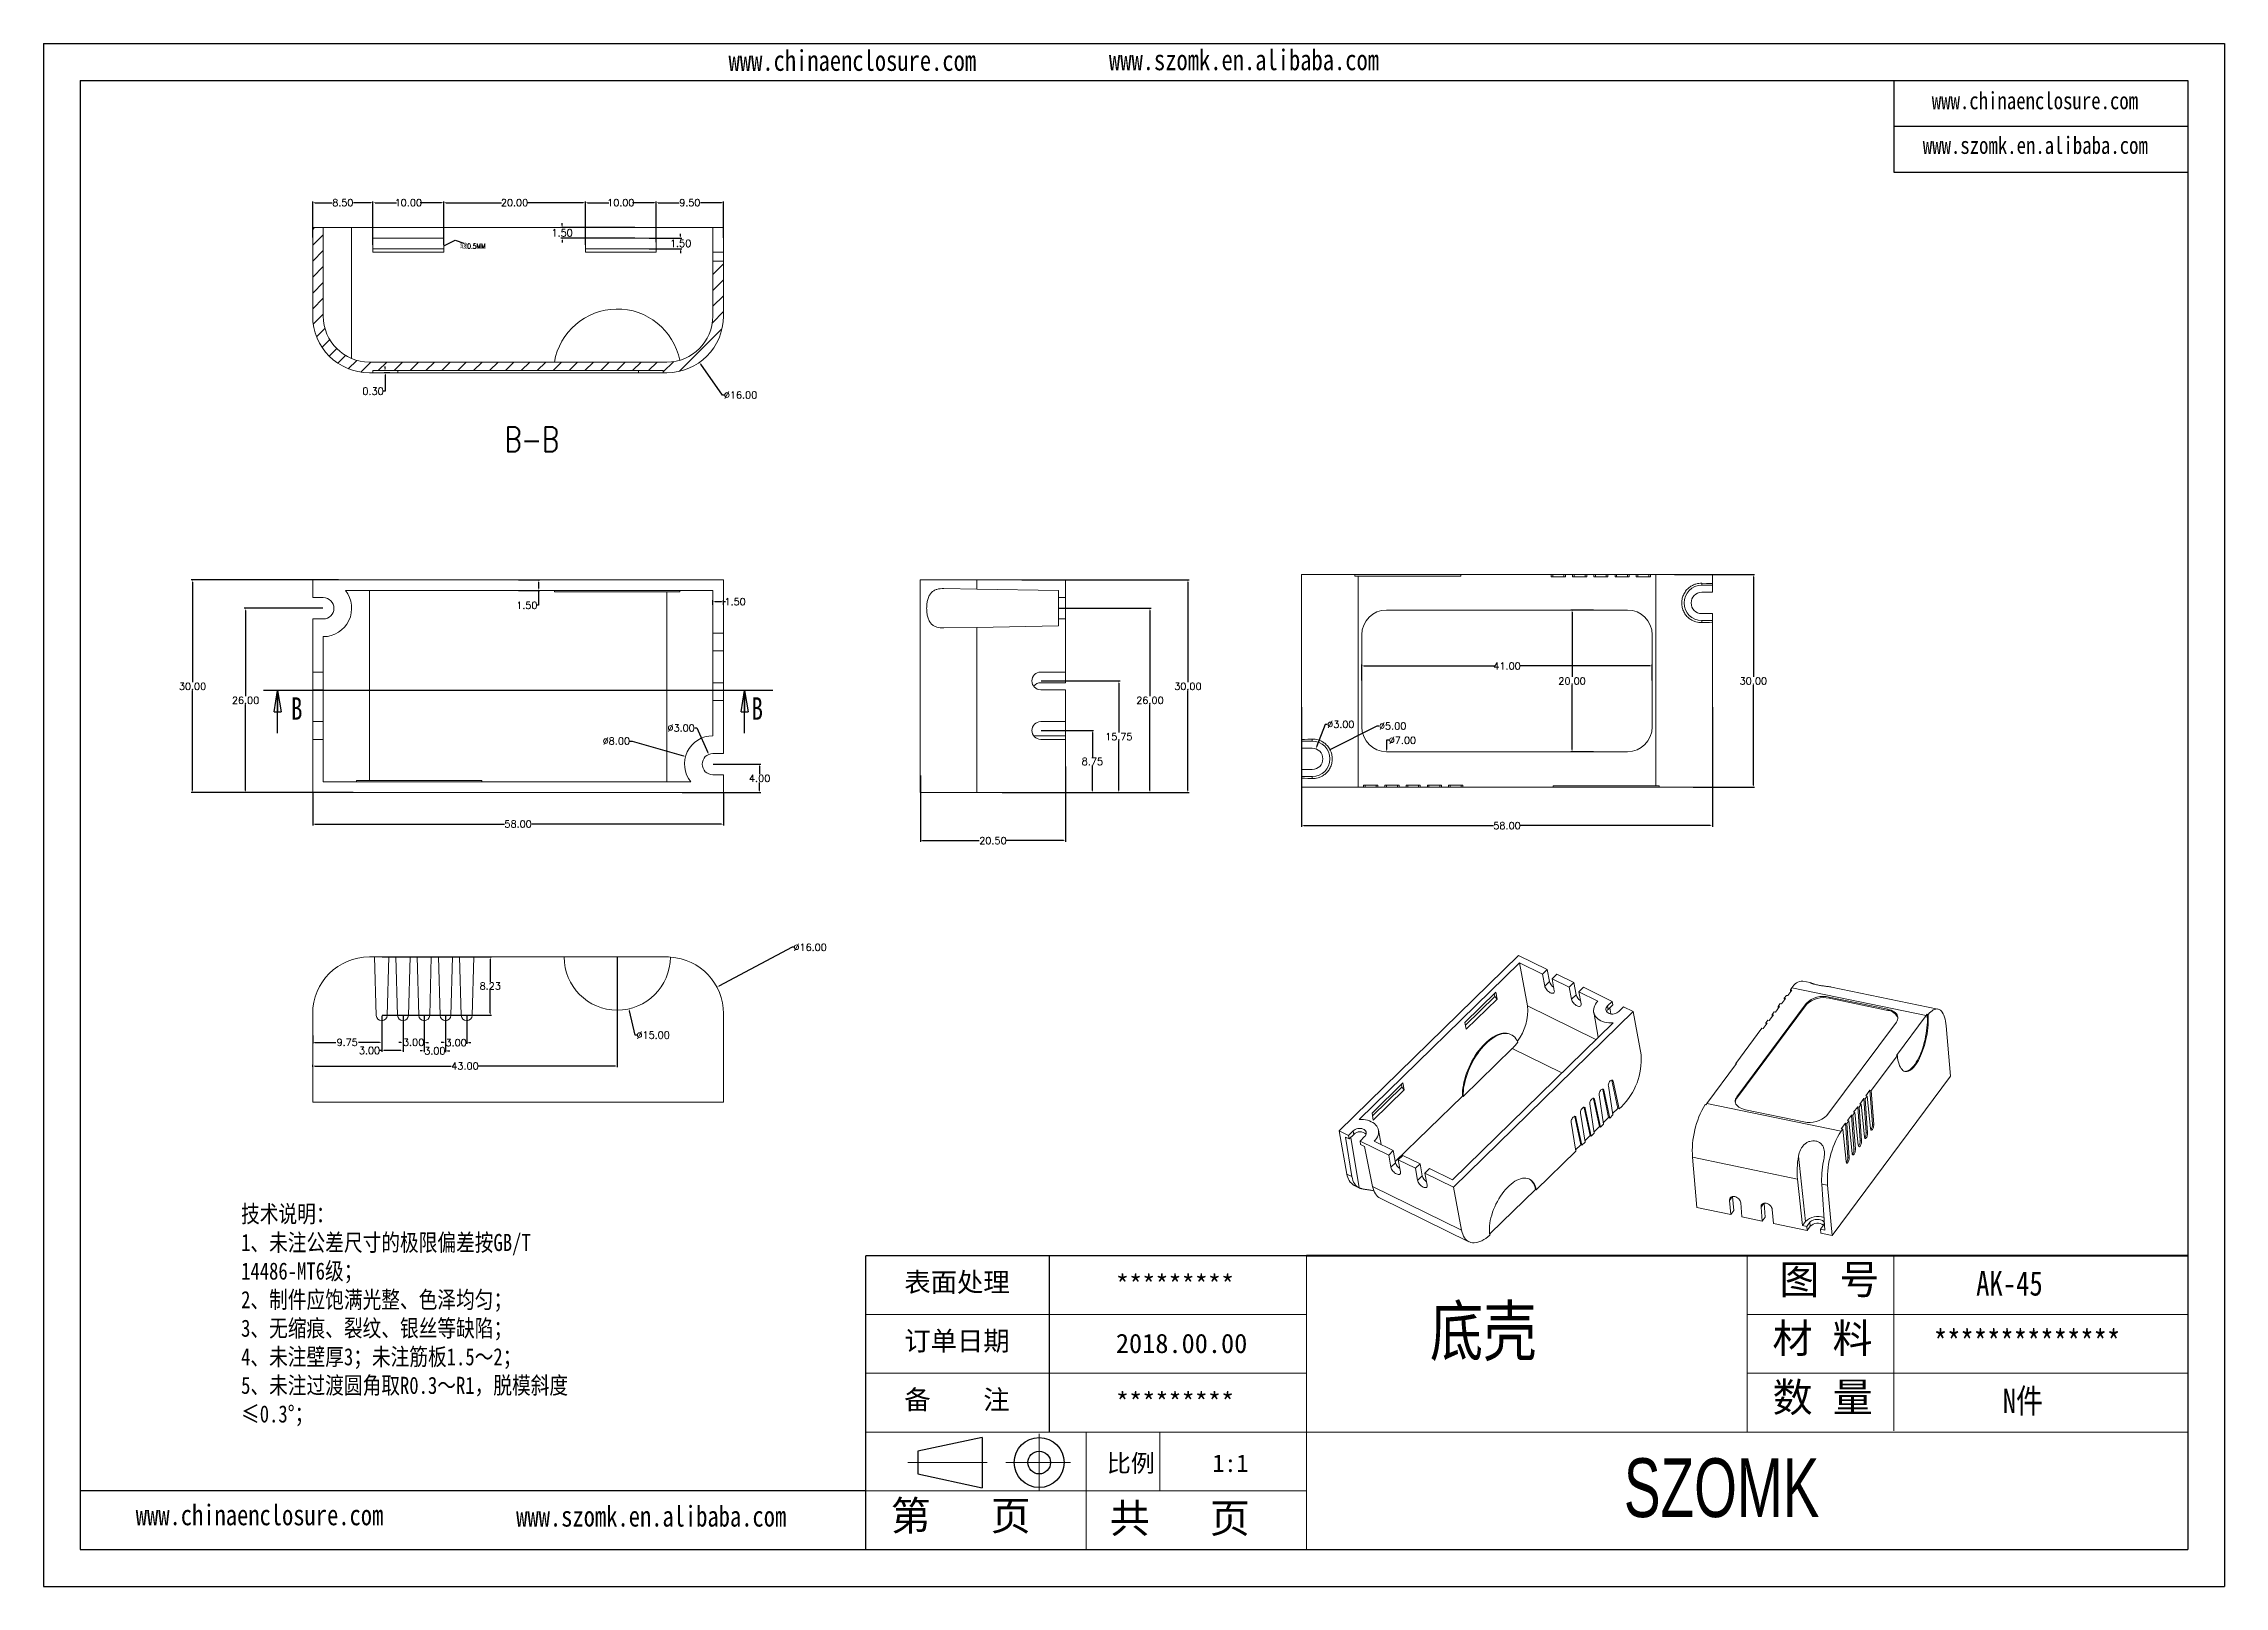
# Model space of a CAD drawing. Header units: inches. Extents: x 1696 to 2418, y 390 to 607.
# Drawn here: x 2110.2 to 2418.1, y 389.6 to 607.3 of the extents above; entities that cross this region are included whole.
import ezdxf

# ---------------------------------------------------------------- set-up
doc = ezdxf.new("R2010")
doc.units = ezdxf.units.IN
doc.header["$LTSCALE"] = 15
doc.linetypes.add('CENTER2', pattern=[28.575, 19.05, -3.175, 3.175, -3.175])
doc.linetypes.add('PHANTOM', pattern=[12.7, 6.35, -1.27, 1.27, -1.27, 1.27, -1.27])
doc.layers.add('文字', color=81, linetype='Continuous')
for name, color, linetype, lineweight in [('粗实线', 7, 'Continuous', 30), ('细实线', 3, 'Continuous', 9), ('细点划线', 2, 'CENTER2', 9)]:
    doc.layers.add(name, color=color, linetype=linetype, lineweight=lineweight)
doc.styles.add('SLDTEXTSTYLE0', font='TXT', dxfattribs={"width": 0.75})
doc.styles.add('SLDTEXTSTYLE3', font='TXT', dxfattribs={"width": 0.75, "bigfont": 'bigfont'})
doc.styles.get("Standard").update_dxf_attribs({"font": 'txt', "bigfont": 'gbcbig.shx'})
doc.styles.add('宋体', font='', dxfattribs={"width": 0.8, "height": 3.5})
doc.styles.add('长仿宋', font='', dxfattribs={"width": 0.7, "height": 4})
doc.styles.get('宋体').set_extended_font_data('SimSun')
doc.styles.get('长仿宋').set_extended_font_data('SimSun')
doc.dimstyles.new('1.5', dxfattribs={"dimtxt": 1, "dimasz": 0.3, "dimexe": 0.18, "dimexo": 0.0625, "dimgap": 0.09, "dimtad": 0, "dimtih": 1, "dimtoh": 1, "dimzin": 0, "dimdsep": 46, "dimtxsty": 'Standard', "dimcen": 0, "dimadec": 0, "dimazin": 2, "dimtfac": 1, "dimtofl": 0, "dimtmove": 0, "dimatfit": 3, "dimfxl": 1, "dimtolj": 1, "dimtzin": 0, "dimarcsym": 0})

msp = doc.modelspace()

# ---------------------------------------------------------------- texts
at = {"color": 0, "linetype": 'Continuous', "lineweight": 0, "attachment_point": 2, "style": 'SLDTEXTSTYLE3'}
for s, insert, char_height in [('{\\Ftxt,gbcbig|c134;深度\\Ftxt,bigfont|c134;0.5MM}', (2170.763, 579.111), 0.7), ('B-B', (2179.112, 553.252), 3.5)]:
    msp.add_mtext(s, dxfattribs=dict(at, insert=insert, char_height=char_height))
at = {"color": 7, "linetype": 'Continuous', "char_height": 3.175, "attachment_point": 1, "style": 'SLDTEXTSTYLE0'}
for insert in [(2145.108, 515.088), (2210.139, 515.088)]:
    msp.add_mtext('B', dxfattribs=dict(at, insert=insert))
at = {"char_height": 2.72775, "width": 1550.31963, "attachment_point": 1}
for s, insert in [('{\\fSimHei|b0|i0|c134|p49;表面处理}', (2231.714, 433.915)), ('{\\fSimHei|b0|i0|c134|p49;*********}', (2261.59, 433.564)), ('{\\fSimHei|b0|i0|c134|p49;订单日期}', (2231.714, 425.621)), ('{\\fSimHei|b0|i0|c134|p49;2018.00.00}', (2261.59, 425.27)), ('{\\fSimHei|b0|i0|c134|p49;备    注}', (2231.714, 417.326)), ('{\\fSimHei|b0|i0|c134|p49;*********}', (2261.59, 416.976))]:
    msp.add_mtext(s, dxfattribs=dict(at, insert=insert))
at = {"layer": '文字', "color": 0, "attachment_point": 1, "style": '宋体'}
for s, insert, char_height, width in [('www.szomk.en.alibaba.com', (2260.613, 606.512), 2.91963, 51.29508), ('www.chinaenclosure.com', (2206.898, 606.419), 2.91963, 51.29508), ('www.chinaenclosure.com', (2376.799, 600.516), 2.43302, 42.7459), ('www.szomk.en.alibaba.com', (2375.528, 594.215), 2.43302, 42.7459), ('{\\H1.111x;技术说明：\\P1、未注公差尺寸的极限偏差按GB/T 14486-MT6级；\\P2、制件应饱满光整、色泽均匀；\\P3、无缩痕、裂纹、银丝等缺陷；\\P4、未注壁厚3；未注筋板1.5～2；\\P5、未注过渡圆角取R0.3～R1，脱模斜度≤0.3%%D；}', (2138.068, 443.39), 2.17728, 49.04193), ('{\\H1.111x;AK-45}', (2383.061, 434.102), 3.1104, 35.95972), ('底壳', (2305.921, 429.109), 6.912, 88.36743), ('{\\H1.111x;**************}', (2377.079, 425.808), 3.1104, 35.95972), ('{\\H1.111x;N件}', (2386.824, 417.514), 3.1104, 35.95972), ('www.chinaenclosure.com', (2123.192, 401.154), 2.91963, 51.29508), ('www.szomk.en.alibaba.com', (2176.906, 400.973), 2.91963, 51.29508)]:
    msp.add_mtext(s, dxfattribs=dict(at, insert=insert, char_height=char_height, width=width))
at = {"layer": '粗实线', "insert": (2333.319, 407.686), "char_height": 8.2944, "width": 93.01349, "attachment_point": 1, "style": '长仿宋'}
msp.add_mtext('{\\fSTXinwei|b0|i0|c134|p2;SZOMK}', dxfattribs=at)
at = {"layer": '细实线', "color": 7, "attachment_point": 1}
for s, insert, char_height, width in [('{\\fSimSun|b0|i0|c134|p54;图 号}', (2355.281, 435.01), 4.1472, 20.736), ('{\\fSimSun|b0|i0|c134|p54;材 料   }', (2354.297, 426.716), 4.1472, 20.736), ('{\\fSimSun|b0|i0|c134|p54;数 量}', (2354.318, 418.38), 4.1472, 18.73757), ('{\\fSimSun|b0|i0|c134|p54;比例}', (2260.311, 408.245), 2.48832, 10.92295), ('{\\fSimSun|b0|i0|c134|p54;1:1}', (2275.215, 408.245), 2.48832, 10.92295), ('{\\fSimSun|b0|i0|c134|p54;第   页}', (2229.794, 401.666), 4.1472, 31.104), ('{\\fSimSun|b0|i0|c134|p54; 共   页}', (2257.916, 401.314), 4.1472, 31.104)]:
    msp.add_mtext(s, dxfattribs=dict(at, insert=insert, char_height=char_height, width=width))

# ---------------------------------------------------------------- blocks, each defined once
blk = doc.blocks.new('_CLOSED')
at = {"color": 0, "linetype": 'ByBlock', "lineweight": -2}
for p, q in [((-1, 0.166667), (0, 0)), ((-1, 0.166667), (-1, -0.166667)), ((0, 0), (-1, -0.166667)), ((0, 0), (-1, 0))]:
    blk.add_line(p, q, dxfattribs=at)
blk = doc.blocks.new('*D489')
at = {"color": 0, "lineweight": -2}
for p, q in [((2148.18, 501.59), (2148.18, 497.01)), ((2206.18, 501.59), (2206.18, 497.01)), ((2148.48, 497.19), (2175.25, 497.19)), ((2205.88, 497.19), (2179.1, 497.19))]:
    blk.add_line(p, q, dxfattribs=at)
at = {"color": 0}
for points in [[(2148.48, 497.24), (2148.48, 497.14), (2148.18, 497.19)], [(2205.88, 497.24), (2205.88, 497.14), (2206.18, 497.19)]]:
    blk.add_solid(points, dxfattribs=at)
at = {"layer": 'Defpoints', "color": 0}
for p in [(2148.18, 501.65), (2206.18, 501.65), (2206.18, 497.19)]:
    blk.add_point(p, dxfattribs=at)
at = {"color": 0, "insert": (2177.18, 497.19), "char_height": 1, "attachment_point": 5}
blk.add_mtext('\\A1;58.00', dxfattribs=at)
blk = doc.blocks.new('*D490')
at = {"color": 0, "lineweight": -2}
for p, q in [((2151.83, 531.65), (2131.03, 531.65)), ((2131.21, 531.35), (2131.21, 517.24)), ((2131.21, 501.95), (2131.21, 516.06)), ((2151.83, 501.65), (2131.03, 501.65))]:
    blk.add_line(p, q, dxfattribs=at)
at = {"color": 0}
for points in [[(2131.16, 531.35), (2131.26, 531.35), (2131.21, 531.65)], [(2131.16, 501.95), (2131.26, 501.95), (2131.21, 501.65)]]:
    blk.add_solid(points, dxfattribs=at)
at = {"layer": 'Defpoints', "color": 0}
for p in [(2131.21, 531.65), (2151.89, 531.65), (2151.89, 501.65)]:
    blk.add_point(p, dxfattribs=at)
at = {"color": 0, "insert": (2131.21, 516.65), "char_height": 1, "attachment_point": 5}
blk.add_mtext('\\A1;30.00', dxfattribs=at)
blk = doc.blocks.new('*D491')
at = {"color": 0, "lineweight": -2}
for p, q in [((2149.62, 527.65), (2138.52, 527.65)), ((2138.7, 527.35), (2138.7, 515.24)), ((2138.7, 501.95), (2138.7, 514.06)), ((2153.88, 501.65), (2138.52, 501.65))]:
    blk.add_line(p, q, dxfattribs=at)
at = {"color": 0}
for points in [[(2138.65, 527.35), (2138.75, 527.35), (2138.7, 527.65)], [(2138.65, 501.95), (2138.75, 501.95), (2138.7, 501.65)]]:
    blk.add_solid(points, dxfattribs=at)
at = {"layer": 'Defpoints', "color": 0}
for p in [(2138.7, 527.65), (2149.68, 527.65), (2153.95, 501.65)]:
    blk.add_point(p, dxfattribs=at)
at = {"color": 0, "insert": (2138.7, 514.65), "char_height": 1, "attachment_point": 5}
blk.add_mtext('\\A1;26.00', dxfattribs=at)
blk = doc.blocks.new('*D492')
at = {"color": 0, "lineweight": -2}
for p, q in [((2204.74, 505.65), (2211.47, 505.65)), ((2211.29, 505.35), (2211.29, 504.24)), ((2211.29, 501.95), (2211.29, 503.06)), ((2200.37, 501.65), (2211.47, 501.65))]:
    blk.add_line(p, q, dxfattribs=at)
at = {"color": 0}
for points in [[(2211.24, 505.35), (2211.34, 505.35), (2211.29, 505.65)], [(2211.24, 501.95), (2211.34, 501.95), (2211.29, 501.65)]]:
    blk.add_solid(points, dxfattribs=at)
at = {"layer": 'Defpoints', "color": 0}
for p in [(2204.68, 505.65), (2211.29, 505.65), (2200.31, 501.65)]:
    blk.add_point(p, dxfattribs=at)
at = {"color": 0, "insert": (2211.29, 503.65), "char_height": 1, "attachment_point": 5}
blk.add_mtext('\\A1;4.00', dxfattribs=at)
blk = doc.blocks.new('*D493')
at = {"color": 0, "lineweight": -2}
for p, q in [((2202.13, 510.76), (2202.43, 510.76)), ((2202.43, 510.76), (2203.95, 507.3))]:
    blk.add_line(p, q, dxfattribs=at)
at = {"color": 0}
blk.add_solid([(2204, 507.32), (2203.91, 507.28), (2204.07, 507.02)], dxfattribs=at)
at = {"layer": 'Defpoints', "color": 0}
for p in [(2204.07, 507.02), (2205.28, 504.28)]:
    blk.add_point(p, dxfattribs=at)
at = {"color": 0, "insert": (2200.2, 510.76), "char_height": 1, "attachment_point": 5}
blk.add_mtext('\\A1;∅3.00', dxfattribs=at)
blk = doc.blocks.new('*D494')
at = {"color": 0, "lineweight": -2}
for p, q in [((2192.97, 508.91), (2193.27, 508.91)), ((2193.27, 508.91), (2200.54, 506.83))]:
    blk.add_line(p, q, dxfattribs=at)
at = {"color": 0}
blk.add_solid([(2200.56, 506.88), (2200.53, 506.78), (2200.83, 506.75)], dxfattribs=at)
at = {"layer": 'Defpoints', "color": 0}
for p in [(2200.83, 506.75), (2208.52, 504.55)]:
    blk.add_point(p, dxfattribs=at)
at = {"color": 0, "insert": (2191.05, 508.91), "char_height": 1, "attachment_point": 5}
blk.add_mtext('\\A1;∅8.00', dxfattribs=at)
blk = doc.blocks.new('*D495')
at = {"color": 0, "lineweight": -2}
for p, q in [((2177.24, 531.65), (2180.24, 531.65)), ((2177.24, 530.15), (2180.24, 530.15)), ((2180.06, 531.35), (2180.06, 530.45)), ((2180.06, 530.15), (2180.06, 528.08)), ((2180.06, 528.08), (2179.76, 528.08))]:
    blk.add_line(p, q, dxfattribs=at)
at = {"color": 0}
for points in [[(2180.01, 531.35), (2180.11, 531.35), (2180.06, 531.65)], [(2180.01, 530.45), (2180.11, 530.45), (2180.06, 530.15)]]:
    blk.add_solid(points, dxfattribs=at)
at = {"layer": 'Defpoints', "color": 0}
for p in [(2177.18, 531.65), (2177.18, 530.15), (2180.06, 530.15)]:
    blk.add_point(p, dxfattribs=at)
at = {"color": 0, "insert": (2178.42, 528.08), "char_height": 1, "attachment_point": 5}
blk.add_mtext('\\A1;1.50', dxfattribs=at)
blk = doc.blocks.new('*D496')
at = {"color": 0, "lineweight": -2}
for p, q in [((2204.68, 528.16), (2204.68, 528.78)), ((2204.98, 528.6), (2205.88, 528.6)), ((2206.18, 528.16), (2206.18, 528.78)), ((2206.18, 528.6), (2206.48, 528.6))]:
    blk.add_line(p, q, dxfattribs=at)
at = {"color": 0}
for points in [[(2204.98, 528.65), (2204.98, 528.55), (2204.68, 528.6)], [(2205.88, 528.65), (2205.88, 528.55), (2206.18, 528.6)]]:
    blk.add_solid(points, dxfattribs=at)
at = {"layer": 'Defpoints', "color": 0}
for p in [(2204.68, 528.1), (2206.18, 528.6), (2206.18, 528.1)]:
    blk.add_point(p, dxfattribs=at)
at = {"color": 0, "insert": (2207.82, 528.6), "char_height": 1, "attachment_point": 5}
blk.add_mtext('\\A1;1.50', dxfattribs=at)
blk = doc.blocks.new('*D497')
at = {"color": 0, "lineweight": -2}
for p, q in [((2206.03, 557.75), (2202.96, 562.11)), ((2206.33, 557.75), (2206.03, 557.75))]:
    blk.add_line(p, q, dxfattribs=at)
at = {"color": 0}
blk.add_solid([(2203, 562.13), (2202.92, 562.08), (2202.79, 562.35)], dxfattribs=at)
at = {"layer": 'Defpoints', "color": 0}
for p in [(2193.57, 575.43), (2202.79, 562.35)]:
    blk.add_point(p, dxfattribs=at)
at = {"color": 0, "insert": (2208.59, 557.75), "char_height": 1, "attachment_point": 5}
blk.add_mtext('\\A1;∅16.00', dxfattribs=at)
blk = doc.blocks.new('*D498')
at = {"color": 0, "lineweight": -2}
for p, q in [((2158.37, 561.19), (2158.25, 561.19)), ((2159.06, 560.89), (2158.25, 560.89)), ((2158.43, 561.49), (2158.43, 561.79)), ((2158.43, 560.59), (2158.43, 558.29)), ((2158.43, 558.29), (2158.13, 558.29))]:
    blk.add_line(p, q, dxfattribs=at)
at = {"color": 0}
for points in [[(2158.38, 561.49), (2158.48, 561.49), (2158.43, 561.19)], [(2158.38, 560.59), (2158.48, 560.59), (2158.43, 560.89)]]:
    blk.add_solid(points, dxfattribs=at)
at = {"layer": 'Defpoints', "color": 0}
for p in [(2158.43, 561.19), (2158.43, 560.89), (2159.12, 560.89)]:
    blk.add_point(p, dxfattribs=at)
at = {"color": 0, "insert": (2156.7, 558.29), "char_height": 1, "attachment_point": 5}
blk.add_mtext('\\A1;0.30', dxfattribs=at)
blk = doc.blocks.new('*D500')
at = {"color": 0, "lineweight": -2}
for p, q in [((2148.18, 580), (2148.18, 585.07)), ((2156.68, 578.95), (2156.68, 585.07)), ((2148.48, 584.89), (2150.92, 584.89)), ((2156.38, 584.89), (2153.93, 584.89))]:
    blk.add_line(p, q, dxfattribs=at)
at = {"color": 0}
for points in [[(2148.48, 584.94), (2148.48, 584.84), (2148.18, 584.89)], [(2156.38, 584.94), (2156.38, 584.84), (2156.68, 584.89)]]:
    blk.add_solid(points, dxfattribs=at)
at = {"layer": 'Defpoints', "color": 0}
for p in [(2148.18, 584.89), (2148.18, 579.94), (2156.68, 578.89)]:
    blk.add_point(p, dxfattribs=at)
at = {"color": 0, "insert": (2152.43, 584.89), "char_height": 1, "attachment_point": 5}
blk.add_mtext('\\A1;8.50', dxfattribs=at)
blk = doc.blocks.new('*D501')
at = {"color": 0, "lineweight": -2}
for p, q in [((2156.68, 579.01), (2156.68, 585.07)), ((2166.68, 579.95), (2166.68, 585.07)), ((2156.98, 584.89), (2160, 584.89)), ((2166.38, 584.89), (2163.35, 584.89))]:
    blk.add_line(p, q, dxfattribs=at)
at = {"color": 0}
for points in [[(2156.98, 584.94), (2156.98, 584.84), (2156.68, 584.89)], [(2166.38, 584.94), (2166.38, 584.84), (2166.68, 584.89)]]:
    blk.add_solid(points, dxfattribs=at)
at = {"layer": 'Defpoints', "color": 0}
for p in [(2156.68, 584.89), (2156.68, 578.95), (2166.68, 579.89)]:
    blk.add_point(p, dxfattribs=at)
at = {"color": 0, "insert": (2161.68, 584.89), "char_height": 1, "attachment_point": 5}
blk.add_mtext('\\A1;10.00', dxfattribs=at)
blk = doc.blocks.new('*D502')
at = {"color": 0, "lineweight": -2}
for p, q in [((2166.68, 578.95), (2166.68, 585.07)), ((2186.68, 578.95), (2186.68, 585.07)), ((2166.98, 584.89), (2174.84, 584.89)), ((2186.38, 584.89), (2178.52, 584.89))]:
    blk.add_line(p, q, dxfattribs=at)
at = {"color": 0}
for points in [[(2166.98, 584.94), (2166.98, 584.84), (2166.68, 584.89)], [(2186.38, 584.94), (2186.38, 584.84), (2186.68, 584.89)]]:
    blk.add_solid(points, dxfattribs=at)
at = {"layer": 'Defpoints', "color": 0}
for p in [(2186.68, 584.89), (2166.68, 578.89), (2186.68, 578.89)]:
    blk.add_point(p, dxfattribs=at)
at = {"color": 0, "insert": (2176.68, 584.89), "char_height": 1, "attachment_point": 5}
blk.add_mtext('\\A1;20.00', dxfattribs=at)
blk = doc.blocks.new('*D503')
at = {"color": 0, "lineweight": -2}
for p, q in [((2186.68, 579.01), (2186.68, 585.07)), ((2196.68, 579.33), (2196.68, 585.07)), ((2186.98, 584.89), (2190, 584.89)), ((2196.38, 584.89), (2193.35, 584.89))]:
    blk.add_line(p, q, dxfattribs=at)
at = {"color": 0}
for points in [[(2186.98, 584.94), (2186.98, 584.84), (2186.68, 584.89)], [(2196.38, 584.94), (2196.38, 584.84), (2196.68, 584.89)]]:
    blk.add_solid(points, dxfattribs=at)
at = {"layer": 'Defpoints', "color": 0}
for p in [(2196.68, 584.89), (2186.68, 578.95), (2196.68, 579.26)]:
    blk.add_point(p, dxfattribs=at)
at = {"color": 0, "insert": (2191.68, 584.89), "char_height": 1, "attachment_point": 5}
blk.add_mtext('\\A1;10.00', dxfattribs=at)
blk = doc.blocks.new('*D504')
at = {"color": 0, "lineweight": -2}
for p, q in [((2196.68, 579.95), (2196.68, 585.07)), ((2206.18, 579.95), (2206.18, 585.07)), ((2196.98, 584.89), (2199.92, 584.89)), ((2205.88, 584.89), (2202.93, 584.89))]:
    blk.add_line(p, q, dxfattribs=at)
at = {"color": 0}
for points in [[(2196.98, 584.94), (2196.98, 584.84), (2196.68, 584.89)], [(2205.88, 584.94), (2205.88, 584.84), (2206.18, 584.89)]]:
    blk.add_solid(points, dxfattribs=at)
at = {"layer": 'Defpoints', "color": 0}
for p in [(2206.18, 584.89), (2196.68, 579.89), (2206.18, 579.89)]:
    blk.add_point(p, dxfattribs=at)
at = {"color": 0, "insert": (2201.43, 584.89), "char_height": 1, "attachment_point": 5}
blk.add_mtext('\\A1;9.50', dxfattribs=at)
blk = doc.blocks.new('*D505')
at = {"color": 0, "lineweight": -2}
for p, q in [((2183.4, 581.69), (2183.4, 581.99)), ((2193.68, 581.39), (2183.22, 581.39)), ((2193.68, 579.89), (2183.22, 579.89)), ((2183.4, 579.59), (2183.4, 579.29))]:
    blk.add_line(p, q, dxfattribs=at)
at = {"color": 0}
for points in [[(2183.35, 581.69), (2183.45, 581.69), (2183.4, 581.39)], [(2183.35, 579.59), (2183.45, 579.59), (2183.4, 579.89)]]:
    blk.add_solid(points, dxfattribs=at)
at = {"layer": 'Defpoints', "color": 0}
for p in [(2183.4, 579.89), (2193.74, 581.39), (2193.74, 579.89)]:
    blk.add_point(p, dxfattribs=at)
at = {"color": 0, "insert": (2183.4, 580.64), "char_height": 1, "attachment_point": 5}
blk.add_mtext('\\A1;1.50', dxfattribs=at)
blk = doc.blocks.new('*D506')
at = {"color": 0, "lineweight": -2}
for p, q in [((2195.69, 579.89), (2200.31, 579.89)), ((2200.13, 580.19), (2200.13, 580.49)), ((2195.69, 578.39), (2200.31, 578.39)), ((2200.13, 578.09), (2200.13, 577.79))]:
    blk.add_line(p, q, dxfattribs=at)
at = {"color": 0}
for points in [[(2200.08, 580.19), (2200.18, 580.19), (2200.13, 579.89)], [(2200.08, 578.09), (2200.18, 578.09), (2200.13, 578.39)]]:
    blk.add_solid(points, dxfattribs=at)
at = {"layer": 'Defpoints', "color": 0}
for p in [(2195.63, 579.89), (2195.63, 578.39), (2200.13, 578.39)]:
    blk.add_point(p, dxfattribs=at)
at = {"color": 0, "insert": (2200.13, 579.14), "char_height": 1, "attachment_point": 5}
blk.add_mtext('\\A1;1.50', dxfattribs=at)
blk = doc.blocks.new('*D507')
at = {"color": 0, "lineweight": -2}
for p, q in [((2193.69, 467.41), (2192.91, 470.84)), ((2193.99, 467.41), (2193.69, 467.41))]:
    blk.add_line(p, q, dxfattribs=at)
at = {"color": 0}
blk.add_solid([(2192.96, 470.85), (2192.86, 470.83), (2192.84, 471.13)], dxfattribs=at)
at = {"layer": 'Defpoints', "color": 0}
for p in [(2189.51, 485.75), (2192.84, 471.13)]:
    blk.add_point(p, dxfattribs=at)
at = {"color": 0, "insert": (2196.25, 467.41), "char_height": 1, "attachment_point": 5}
blk.add_mtext('\\A1;∅15.00', dxfattribs=at)
blk = doc.blocks.new('*D508')
at = {"color": 0, "lineweight": -2}
for p, q in [((2157.93, 470.15), (2157.93, 466.21)), ((2148.18, 467.35), (2148.18, 466.21)), ((2148.48, 466.39), (2151.46, 466.39)), ((2157.63, 466.39), (2154.64, 466.39))]:
    blk.add_line(p, q, dxfattribs=at)
at = {"color": 0}
for points in [[(2148.48, 466.44), (2148.48, 466.34), (2148.18, 466.39)], [(2157.63, 466.44), (2157.63, 466.34), (2157.93, 466.39)]]:
    blk.add_solid(points, dxfattribs=at)
at = {"layer": 'Defpoints', "color": 0}
for p in [(2157.93, 470.21), (2148.18, 467.41), (2157.93, 466.39)]:
    blk.add_point(p, dxfattribs=at)
at = {"color": 0, "insert": (2153.05, 466.39), "char_height": 1, "attachment_point": 5}
blk.add_mtext('\\A1;9.75', dxfattribs=at)
blk = doc.blocks.new('*D509')
at = {"color": 0, "lineweight": -2}
for p, q in [((2157.93, 470.15), (2157.93, 465.06)), ((2160.93, 470.15), (2160.93, 465.06)), ((2157.93, 465.24), (2157.63, 465.24)), ((2160.63, 465.24), (2158.23, 465.24))]:
    blk.add_line(p, q, dxfattribs=at)
at = {"color": 0}
for points in [[(2158.23, 465.29), (2158.23, 465.19), (2157.93, 465.24)], [(2160.63, 465.29), (2160.63, 465.19), (2160.93, 465.24)]]:
    blk.add_solid(points, dxfattribs=at)
at = {"layer": 'Defpoints', "color": 0}
for p in [(2157.93, 470.21), (2160.93, 470.21), (2160.93, 465.24)]:
    blk.add_point(p, dxfattribs=at)
at = {"color": 0, "insert": (2156.2, 465.24), "char_height": 1, "attachment_point": 5}
blk.add_mtext('\\A1;3.00', dxfattribs=at)
blk = doc.blocks.new('*D510')
at = {"color": 0, "lineweight": -2}
for p, q in [((2160.93, 470.15), (2160.93, 466.21)), ((2163.93, 470.15), (2163.93, 466.21)), ((2160.63, 466.39), (2160.33, 466.39)), ((2164.23, 466.39), (2164.53, 466.39))]:
    blk.add_line(p, q, dxfattribs=at)
at = {"color": 0}
for points in [[(2160.63, 466.44), (2160.63, 466.34), (2160.93, 466.39)], [(2164.23, 466.44), (2164.23, 466.34), (2163.93, 466.39)]]:
    blk.add_solid(points, dxfattribs=at)
at = {"layer": 'Defpoints', "color": 0}
for p in [(2160.93, 470.21), (2163.93, 470.21), (2163.93, 466.39)]:
    blk.add_point(p, dxfattribs=at)
at = {"color": 0, "insert": (2162.43, 466.39), "char_height": 1, "attachment_point": 5}
blk.add_mtext('\\A1;3.00', dxfattribs=at)
blk = doc.blocks.new('*D511')
at = {"color": 0, "lineweight": -2}
for p, q in [((2163.93, 470.15), (2163.93, 465.01)), ((2166.93, 470.15), (2166.93, 465.01)), ((2163.63, 465.19), (2163.33, 465.19)), ((2167.23, 465.19), (2167.53, 465.19))]:
    blk.add_line(p, q, dxfattribs=at)
at = {"color": 0}
for points in [[(2163.63, 465.24), (2163.63, 465.14), (2163.93, 465.19)], [(2167.23, 465.24), (2167.23, 465.14), (2166.93, 465.19)]]:
    blk.add_solid(points, dxfattribs=at)
at = {"layer": 'Defpoints', "color": 0}
for p in [(2163.93, 470.21), (2166.93, 470.21), (2166.93, 465.19)]:
    blk.add_point(p, dxfattribs=at)
at = {"color": 0, "insert": (2165.43, 465.19), "char_height": 1, "attachment_point": 5}
blk.add_mtext('\\A1;3.00', dxfattribs=at)
blk = doc.blocks.new('*D512')
at = {"color": 0, "lineweight": -2}
for p, q in [((2166.93, 470.15), (2166.93, 466.18)), ((2169.93, 470.15), (2169.93, 466.18)), ((2166.63, 466.36), (2166.33, 466.36)), ((2170.23, 466.36), (2170.53, 466.36))]:
    blk.add_line(p, q, dxfattribs=at)
at = {"color": 0}
for points in [[(2166.63, 466.41), (2166.63, 466.31), (2166.93, 466.36)], [(2170.23, 466.41), (2170.23, 466.31), (2169.93, 466.36)]]:
    blk.add_solid(points, dxfattribs=at)
at = {"layer": 'Defpoints', "color": 0}
for p in [(2166.93, 470.21), (2169.93, 470.21), (2166.93, 466.36)]:
    blk.add_point(p, dxfattribs=at)
at = {"color": 0, "insert": (2168.43, 466.36), "char_height": 1, "attachment_point": 5}
blk.add_mtext('\\A1;3.00', dxfattribs=at)
blk = doc.blocks.new('*D513')
at = {"color": 0, "lineweight": -2}
for p, q in [((2191.18, 478.38), (2191.18, 462.87)), ((2148.18, 462.93), (2148.18, 463.23)), ((2148.48, 463.05), (2167.75, 463.05)), ((2190.88, 463.05), (2171.6, 463.05))]:
    blk.add_line(p, q, dxfattribs=at)
at = {"color": 0}
for points in [[(2148.48, 463.1), (2148.48, 463), (2148.18, 463.05)], [(2190.88, 463.1), (2190.88, 463), (2191.18, 463.05)]]:
    blk.add_solid(points, dxfattribs=at)
at = {"layer": 'Defpoints', "color": 0}
for p in [(2191.18, 478.44), (2148.18, 463.05), (2148.18, 462.87)]:
    blk.add_point(p, dxfattribs=at)
at = {"color": 0, "insert": (2169.68, 463.05), "char_height": 1, "attachment_point": 5}
blk.add_mtext('\\A1;43.00', dxfattribs=at)
blk = doc.blocks.new('*D515')
at = {"color": 0, "lineweight": -2}
for p, q in [((2157.99, 478.44), (2173.43, 478.44)), ((2173.25, 478.14), (2173.25, 474.92)), ((2173.25, 470.51), (2173.25, 473.74)), ((2157.99, 470.21), (2173.43, 470.21))]:
    blk.add_line(p, q, dxfattribs=at)
at = {"color": 0}
for points in [[(2173.2, 478.14), (2173.3, 478.14), (2173.25, 478.44)], [(2173.2, 470.51), (2173.3, 470.51), (2173.25, 470.21)]]:
    blk.add_solid(points, dxfattribs=at)
at = {"layer": 'Defpoints', "color": 0}
for p in [(2157.93, 478.44), (2157.93, 470.21), (2173.25, 470.21)]:
    blk.add_point(p, dxfattribs=at)
at = {"color": 0, "insert": (2173.25, 474.33), "char_height": 1, "attachment_point": 5}
blk.add_mtext('\\A1;8.23', dxfattribs=at)
blk = doc.blocks.new('*D516')
at = {"color": 0, "lineweight": -2}
for p, q in [((2251.04, 510.4), (2258.45, 510.4)), ((2258.27, 510.1), (2258.27, 506.62)), ((2258.27, 501.95), (2258.27, 505.44)), ((2254.54, 501.65), (2258.45, 501.65))]:
    blk.add_line(p, q, dxfattribs=at)
at = {"color": 0}
for points in [[(2258.22, 510.1), (2258.32, 510.1), (2258.27, 510.4)], [(2258.22, 501.95), (2258.32, 501.95), (2258.27, 501.65)]]:
    blk.add_solid(points, dxfattribs=at)
at = {"layer": 'Defpoints', "color": 0}
for p in [(2250.98, 510.4), (2258.27, 510.4), (2254.48, 501.65)]:
    blk.add_point(p, dxfattribs=at)
at = {"color": 0, "insert": (2258.27, 506.03), "char_height": 1, "attachment_point": 5}
blk.add_mtext('\\A1;8.75', dxfattribs=at)
blk = doc.blocks.new('*D517')
at = {"color": 0, "lineweight": -2}
for p, q in [((2251.04, 517.4), (2262.19, 517.4)), ((2262.01, 517.1), (2262.01, 510.12)), ((2262.01, 501.95), (2262.01, 508.94)), ((2248.29, 501.65), (2262.19, 501.65))]:
    blk.add_line(p, q, dxfattribs=at)
at = {"color": 0}
for points in [[(2261.96, 517.1), (2262.06, 517.1), (2262.01, 517.4)], [(2261.96, 501.95), (2262.06, 501.95), (2262.01, 501.65)]]:
    blk.add_solid(points, dxfattribs=at)
at = {"layer": 'Defpoints', "color": 0}
for p in [(2250.98, 517.4), (2262.01, 517.4), (2248.23, 501.65)]:
    blk.add_point(p, dxfattribs=at)
at = {"color": 0, "insert": (2262.01, 509.53), "char_height": 1, "attachment_point": 5}
blk.add_mtext('\\A1;15.75', dxfattribs=at)
blk = doc.blocks.new('*D518')
at = {"color": 0, "lineweight": -2}
for p, q in [((2253.54, 527.65), (2266.58, 527.65)), ((2266.4, 527.35), (2266.4, 515.24)), ((2266.4, 501.95), (2266.4, 514.06)), ((2245.53, 501.65), (2266.58, 501.65))]:
    blk.add_line(p, q, dxfattribs=at)
at = {"color": 0}
for points in [[(2266.35, 527.35), (2266.45, 527.35), (2266.4, 527.65)], [(2266.35, 501.95), (2266.45, 501.95), (2266.4, 501.65)]]:
    blk.add_solid(points, dxfattribs=at)
at = {"layer": 'Defpoints', "color": 0}
for p in [(2253.48, 527.65), (2266.4, 527.65), (2245.47, 501.65)]:
    blk.add_point(p, dxfattribs=at)
at = {"color": 0, "insert": (2266.4, 514.65), "char_height": 1, "attachment_point": 5}
blk.add_mtext('\\A1;26.00', dxfattribs=at)
blk = doc.blocks.new('*D519')
at = {"color": 0, "lineweight": -2}
for p, q in [((2248.29, 531.65), (2271.94, 531.65)), ((2271.76, 531.35), (2271.76, 517.24)), ((2271.76, 501.95), (2271.76, 516.06)), ((2245.53, 501.65), (2271.94, 501.65))]:
    blk.add_line(p, q, dxfattribs=at)
at = {"color": 0}
for points in [[(2271.71, 531.35), (2271.81, 531.35), (2271.76, 531.65)], [(2271.71, 501.95), (2271.81, 501.95), (2271.76, 501.65)]]:
    blk.add_solid(points, dxfattribs=at)
at = {"layer": 'Defpoints', "color": 0}
for p in [(2248.23, 531.65), (2271.76, 531.65), (2245.47, 501.65)]:
    blk.add_point(p, dxfattribs=at)
at = {"color": 0, "insert": (2271.76, 516.65), "char_height": 1, "attachment_point": 5}
blk.add_mtext('\\A1;30.00', dxfattribs=at)
blk = doc.blocks.new('*D520')
at = {"color": 0, "lineweight": -2}
for p, q in [((2254.48, 505.34), (2254.48, 494.68)), ((2233.98, 504.03), (2233.98, 494.68)), ((2234.28, 494.86), (2242.3, 494.86)), ((2254.18, 494.86), (2246.15, 494.86))]:
    blk.add_line(p, q, dxfattribs=at)
at = {"color": 0}
for points in [[(2234.28, 494.91), (2234.28, 494.81), (2233.98, 494.86)], [(2254.18, 494.91), (2254.18, 494.81), (2254.48, 494.86)]]:
    blk.add_solid(points, dxfattribs=at)
at = {"layer": 'Defpoints', "color": 0}
for p in [(2254.48, 505.4), (2233.98, 504.09), (2233.98, 494.86)]:
    blk.add_point(p, dxfattribs=at)
at = {"color": 0, "insert": (2244.23, 494.86), "char_height": 1, "attachment_point": 5}
blk.add_mtext('\\A1;20.50', dxfattribs=at)
blk = doc.blocks.new('*D521')
at = {"color": 0, "lineweight": -2}
for p, q in [((2291.12, 511.26), (2289.94, 508.09)), ((2291.42, 511.26), (2291.12, 511.26))]:
    blk.add_line(p, q, dxfattribs=at)
at = {"color": 0}
blk.add_solid([(2289.9, 508.11), (2289.99, 508.07), (2289.84, 507.81)], dxfattribs=at)
at = {"layer": 'Defpoints', "color": 0}
for p in [(2289.84, 507.81), (2288.79, 505)]:
    blk.add_point(p, dxfattribs=at)
at = {"color": 0, "insert": (2293.35, 511.26), "char_height": 1, "attachment_point": 5}
blk.add_mtext('\\A1;∅3.00', dxfattribs=at)
blk = doc.blocks.new('*D522')
at = {"color": 0, "lineweight": -2}
for p, q in [((2298.44, 511.03), (2291.81, 507.67)), ((2298.74, 511.03), (2298.44, 511.03))]:
    blk.add_line(p, q, dxfattribs=at)
at = {"color": 0}
blk.add_solid([(2291.79, 507.72), (2291.84, 507.63), (2291.55, 507.53)], dxfattribs=at)
at = {"layer": 'Defpoints', "color": 0}
for p in [(2287.09, 505.27), (2291.55, 507.53)]:
    blk.add_point(p, dxfattribs=at)
at = {"color": 0, "insert": (2300.67, 511.03), "char_height": 1, "attachment_point": 5}
blk.add_mtext('\\A1;∅5.00', dxfattribs=at)
blk = doc.blocks.new('*D523')
at = {"color": 0, "lineweight": -2}
for p, q in [((2300.12, 509.03), (2299.82, 509.03)), ((2299.82, 509.03), (2299.82, 507.7))]:
    blk.add_line(p, q, dxfattribs=at)
at = {"color": 0}
blk.add_solid([(2299.77, 507.7), (2299.87, 507.7), (2299.82, 507.4)], dxfattribs=at)
at = {"layer": 'Defpoints', "color": 0}
for p in [(2299.82, 514.4), (2299.82, 507.4)]:
    blk.add_point(p, dxfattribs=at)
at = {"color": 0, "insert": (2302.04, 509.03), "char_height": 1, "attachment_point": 5}
blk.add_mtext('\\A1;∅7.00', dxfattribs=at)
blk = doc.blocks.new('*D524')
at = {"color": 0, "lineweight": -2}
for p, q in [((2296.32, 517.47), (2296.32, 519.7)), ((2296.62, 519.52), (2315.06, 519.52)), ((2337.02, 519.52), (2318.57, 519.52)), ((2337.32, 517.47), (2337.32, 519.7))]:
    blk.add_line(p, q, dxfattribs=at)
at = {"color": 0}
for points in [[(2296.62, 519.57), (2296.62, 519.47), (2296.32, 519.52)], [(2337.02, 519.57), (2337.02, 519.47), (2337.32, 519.52)]]:
    blk.add_solid(points, dxfattribs=at)
at = {"layer": 'Defpoints', "color": 0}
for p in [(2296.32, 517.4), (2337.32, 519.52), (2337.32, 517.4)]:
    blk.add_point(p, dxfattribs=at)
at = {"color": 0, "insert": (2316.82, 519.52), "char_height": 1, "attachment_point": 5}
blk.add_mtext('\\A1;41.00', dxfattribs=at)
blk = doc.blocks.new('*D525')
at = {"color": 0, "lineweight": -2}
for p, q in [((2329.02, 527.4), (2325.82, 527.4)), ((2326, 527.1), (2326, 517.99)), ((2326, 507.7), (2326, 516.81)), ((2329.02, 507.4), (2325.82, 507.4))]:
    blk.add_line(p, q, dxfattribs=at)
at = {"color": 0}
for points in [[(2325.95, 527.1), (2326.05, 527.1), (2326, 527.4)], [(2325.95, 507.7), (2326.05, 507.7), (2326, 507.4)]]:
    blk.add_solid(points, dxfattribs=at)
at = {"layer": 'Defpoints', "color": 0}
for p in [(2329.08, 527.4), (2326, 507.4), (2329.08, 507.4)]:
    blk.add_point(p, dxfattribs=at)
at = {"color": 0, "insert": (2326, 517.4), "char_height": 1, "attachment_point": 5}
blk.add_mtext('\\A1;20.00', dxfattribs=at)
blk = doc.blocks.new('*D526')
at = {"color": 0, "lineweight": -2}
for p, q in [((2287.82, 513.7), (2287.82, 496.8)), ((2345.82, 513.7), (2345.82, 496.8)), ((2288.12, 496.98), (2314.89, 496.98)), ((2345.52, 496.98), (2318.74, 496.98))]:
    blk.add_line(p, q, dxfattribs=at)
at = {"color": 0}
for points in [[(2288.12, 497.03), (2288.12, 496.93), (2287.82, 496.98)], [(2345.52, 497.03), (2345.52, 496.93), (2345.82, 496.98)]]:
    blk.add_solid(points, dxfattribs=at)
at = {"layer": 'Defpoints', "color": 0}
for p in [(2287.82, 513.76), (2345.82, 513.76), (2345.82, 496.98)]:
    blk.add_point(p, dxfattribs=at)
at = {"color": 0, "insert": (2316.82, 496.98), "char_height": 1, "attachment_point": 5}
blk.add_mtext('\\A1;58.00', dxfattribs=at)
blk = doc.blocks.new('*D527')
at = {"color": 0, "lineweight": -2}
for p, q in [((2340.49, 532.4), (2351.78, 532.4)), ((2351.6, 532.1), (2351.6, 517.99)), ((2351.6, 502.7), (2351.6, 516.81)), ((2343.09, 502.4), (2351.78, 502.4))]:
    blk.add_line(p, q, dxfattribs=at)
at = {"color": 0}
for points in [[(2351.55, 532.1), (2351.65, 532.1), (2351.6, 532.4)], [(2351.55, 502.7), (2351.65, 502.7), (2351.6, 502.4)]]:
    blk.add_solid(points, dxfattribs=at)
at = {"layer": 'Defpoints', "color": 0}
for p in [(2340.43, 532.4), (2351.6, 532.4), (2343.03, 502.4)]:
    blk.add_point(p, dxfattribs=at)
at = {"color": 0, "insert": (2351.6, 517.4), "char_height": 1, "attachment_point": 5}
blk.add_mtext('\\A1;30.00', dxfattribs=at)
blk = doc.blocks.new('*D528')
at = {"color": 0, "lineweight": -2}
for p, q in [((2215.86, 479.81), (2205.51, 474.33)), ((2216.16, 479.81), (2215.86, 479.81))]:
    blk.add_line(p, q, dxfattribs=at)
at = {"color": 0}
blk.add_solid([(2205.49, 474.37), (2205.54, 474.28), (2205.25, 474.19)], dxfattribs=at)
at = {"layer": 'Defpoints', "color": 0}
for p in [(2205.25, 474.19), (2191.11, 466.7)]:
    blk.add_point(p, dxfattribs=at)
at = {"color": 0, "insert": (2218.42, 479.81), "char_height": 1, "attachment_point": 5}
blk.add_mtext('\\A1;∅16.00', dxfattribs=at)

# ---------------------------------------------------------------- dimensions: what is measured, and where the dimension line sits
for base, p1, p2, picture, middle in [((2148.178, 584.895), (2156.678, 578.889), (2148.178, 579.936), '*D500', (2152.428, 584.895)), ((2156.678, 584.895), (2166.678, 579.889), (2156.678, 578.952), '*D501', (2161.678, 584.895)), ((2186.678, 584.895), (2166.678, 578.889), (2186.678, 578.889), '*D502', (2176.678, 584.895)), ((2196.678, 584.895), (2186.678, 578.952), (2196.678, 579.265), '*D503', (2191.678, 584.895)), ((2206.178, 584.895), (2196.678, 579.889), (2206.178, 579.889), '*D504', (2201.428, 584.895)), ((2206.178, 528.599), (2204.678, 528.097), (2206.178, 528.097), '*D496', (2207.818, 528.599)), ((2337.317, 519.517), (2296.317, 517.404), (2337.317, 517.404), '*D524', (2316.817, 519.517)), ((2345.817, 496.976), (2287.817, 513.762), (2345.817, 513.762), '*D526', (2316.817, 496.976)), ((2233.977, 494.86), (2254.477, 505.402), (2233.977, 504.091), '*D520', (2244.227, 494.86)), ((2206.178, 497.195), (2148.178, 501.652), (2206.178, 501.652), '*D489', (2177.178, 497.195)), ((2148.178, 463.047), (2191.178, 478.441), (2148.178, 462.867), '*D513', (2169.678, 463.047)), ((2157.928, 466.388), (2148.178, 467.412), (2157.928, 470.213), '*D508', (2153.053, 466.388)), ((2163.928, 466.388), (2160.928, 470.213), (2163.928, 470.213), '*D510', (2162.428, 466.388)), ((2166.928, 466.363), (2169.928, 470.213), (2166.928, 470.213), '*D512', (2168.428, 466.363))]:
    dim = msp.add_linear_dim(base=base, p1=p1, p2=p2, dimstyle='1.5')
    dim.commit()
    dim.dimension.update_dxf_attribs({"geometry": picture, "text_midpoint": middle})
for base, p1, p2, picture, middle in [((2183.4, 579.889), (2193.739, 581.389), (2193.739, 579.889), '*D505', (2183.4, 580.639)), ((2200.133, 578.389), (2195.632, 579.889), (2195.632, 578.389), '*D506', (2200.133, 579.139)), ((2131.206, 531.652), (2151.891, 501.652), (2151.891, 531.652), '*D490', (2131.206, 516.652)), ((2271.759, 531.652), (2245.471, 501.652), (2248.227, 531.652), '*D519', (2271.759, 516.652)), ((2351.6, 532.404), (2343.03, 502.404), (2340.431, 532.404), '*D527', (2351.6, 517.404)), ((2138.701, 527.652), (2153.947, 501.652), (2149.678, 527.652), '*D491', (2138.701, 514.652)), ((2266.404, 527.652), (2245.471, 501.652), (2253.477, 527.652), '*D518', (2266.404, 514.652)), ((2325.997, 507.404), (2329.084, 527.404), (2329.084, 507.404), '*D525', (2325.997, 517.404)), ((2262.007, 517.402), (2248.227, 501.652), (2250.977, 517.402), '*D517', (2262.007, 509.527)), ((2258.265, 510.402), (2254.477, 501.652), (2250.977, 510.402), '*D516', (2258.265, 506.027)), ((2211.293, 505.652), (2200.306, 501.652), (2204.678, 505.652), '*D492', (2211.293, 503.652)), ((2173.253, 470.213), (2157.927, 478.441), (2157.928, 470.213), '*D515', (2173.253, 474.327))]:
    dim = msp.add_linear_dim(base=base, p1=p1, p2=p2, angle=90, dimstyle='1.5')
    dim.commit()
    dim.dimension.update_dxf_attribs({"geometry": picture, "text_midpoint": middle})
for p1, p2, picture, middle in [((2193.567, 575.427), (2202.788, 562.351), '*D497', (2208.59, 557.748)), ((2205.282, 504.279), (2204.073, 507.025), '*D493', (2200.203, 510.762)), ((2287.088, 505.272), (2291.547, 507.535), '*D522', (2300.666, 511.034)), ((2288.794, 504.998), (2289.84, 507.81), '*D521', (2293.345, 511.259)), ((2208.524, 504.554), (2200.831, 506.751), '*D494', (2191.045, 508.911)), ((2189.512, 485.754), (2192.843, 471.129), '*D507', (2196.246, 467.412)), ((2191.108, 466.697), (2205.247, 474.186), '*D528', (2218.418, 479.808))]:
    dim = msp.add_diameter_dim_2p(p1=p1, p2=p2, dimstyle='1.5')
    dim.commit()
    dim.dimension.update_dxf_attribs({"geometry": picture, "text_midpoint": middle, "dimtype": 163})
for base, p1, p2, picture, middle in [((2158.428, 560.889), (2158.428, 561.189), (2159.122, 560.889), '*D498', (2156.704, 558.287)), ((2180.055, 530.152), (2177.178, 531.652), (2177.178, 530.152), '*D495', (2178.415, 528.077))]:
    dim = msp.add_linear_dim(base=base, p1=p1, p2=p2, angle=90, dimstyle='1.5')
    dim.commit()
    dim.dimension.update_dxf_attribs({"geometry": picture, "text_midpoint": middle, "dimtype": 160})
dim = msp.add_diameter_dim_2p(p1=(2299.817, 514.404), p2=(2299.817, 507.404), dimstyle='1.5', override={"dimtmove": 1})
dim.commit()
dim.dimension.update_dxf_attribs({"geometry": '*D523', "text_midpoint": (2299.817, 509.03), "dimtype": 163})
for base, p1, p2, picture, middle in [((2160.928, 465.241), (2157.928, 470.213), (2160.928, 470.213), '*D509', (2156.204, 465.241)), ((2166.928, 465.19), (2163.928, 470.213), (2166.928, 470.213), '*D511', (2165.428, 465.19))]:
    dim = msp.add_linear_dim(base=base, p1=p1, p2=p2, dimstyle='1.5')
    dim.commit()
    dim.dimension.update_dxf_attribs({"geometry": picture, "text_midpoint": middle, "dimtype": 160})

# ---------------------------------------------------------------- hatches: boundary and pattern name
at = {"linetype": 'Continuous', "lineweight": 0}
h = msp.add_hatch(dxfattribs=at)
h.set_pattern_fill('ANSI31', color=4, scale=0.5, style=0)
edge = h.paths.add_edge_path(flags=0)
edge.add_arc((2156.178, 568.889), 8, 180, 270)
edge.add_line((2156.178, 560.889), (2156.678, 560.889))
edge.add_line((2156.678, 560.889), (2156.678, 561.189))
edge.add_line((2156.678, 561.189), (2197.678, 561.189))
edge.add_line((2197.678, 561.189), (2197.678, 560.889))
edge.add_line((2197.678, 560.889), (2198.178, 560.889))
edge.add_arc((2198.178, 568.889), 8, 270, 360)
edge.add_line((2206.178, 568.889), (2206.178, 576.648))
edge.add_line((2206.178, 576.648), (2204.678, 576.648))
edge.add_line((2204.678, 576.648), (2204.678, 568.889))
edge.add_arc((2198.178, 568.889), 6.5, 270, 360, ccw=False)
edge.add_line((2198.178, 562.389), (2156.178, 562.389))
edge.add_arc((2156.178, 568.889), 6.5, 180, 270, ccw=False)
edge.add_line((2149.678, 568.889), (2149.678, 581.389))
edge.add_line((2149.678, 581.389), (2148.178, 581.389))
edge.add_line((2148.178, 581.389), (2148.178, 568.889))

# ---------------------------------------------------------------- linework, layer by layer
for p, q in [((2110.183, 607.341), (2418.112, 607.341)), ((2110.183, 607.341), (2110.183, 389.613)), ((2418.112, 607.341), (2418.112, 389.613)), ((2115.367, 602.157), (2412.928, 602.157)), ((2115.367, 602.157), (2115.367, 394.797)), ((2371.456, 602.157), (2371.456, 589.197)), ((2412.928, 602.157), (2412.928, 394.797)), ((2371.456, 595.677), (2412.928, 595.677)), ((2371.456, 589.197), (2412.928, 589.197)), ((2288.512, 436.269), (2226.304, 436.269)), ((2226.304, 394.797), (2226.304, 436.269)), ((2252.224, 411.386), (2252.224, 436.269)), ((2226.304, 403.092), (2115.367, 403.092)), ((2115.367, 394.797), (2412.928, 394.797)), ((2110.183, 389.613), (2418.112, 389.613))]:
    msp.add_line(p, q)
at = {"color": 7, "linetype": 'Continuous', "lineweight": 15}
for p, q in [((2148.178, 581.389), (2148.178, 568.889)), ((2149.678, 581.389), (2148.178, 581.389)), ((2149.678, 581.389), (2149.678, 568.889)), ((2149.678, 581.389), (2153.678, 581.389)), ((2153.678, 562.89), (2153.678, 581.389)), ((2204.678, 581.389), (2153.678, 581.389)), ((2156.678, 579.889), (2166.678, 579.889)), ((2156.678, 577.889), (2156.678, 579.889)), ((2166.678, 579.889), (2166.678, 577.889)), ((2186.678, 579.889), (2196.678, 579.889)), ((2186.678, 577.889), (2186.678, 579.889)), ((2196.678, 579.889), (2196.678, 577.889)), ((2204.678, 581.389), (2206.178, 581.389)), ((2204.678, 581.389), (2204.678, 577.889)), ((2206.178, 577.889), (2206.178, 581.389)), ((2156.678, 578.389), (2166.678, 578.389)), ((2166.678, 577.889), (2156.678, 577.889)), ((2186.678, 578.389), (2196.678, 578.389)), ((2196.678, 577.889), (2186.678, 577.889)), ((2204.678, 577.889), (2206.178, 577.889)), ((2204.678, 577.889), (2204.678, 576.648)), ((2204.678, 568.889), (2204.678, 576.648)), ((2206.178, 576.648), (2204.678, 576.648)), ((2206.178, 576.648), (2206.178, 577.889)), ((2206.178, 568.889), (2206.178, 576.648)), ((2198.178, 562.389), (2156.178, 562.389)), ((2156.678, 560.889), (2156.178, 560.889)), ((2156.678, 561.189), (2197.678, 561.189)), ((2156.678, 560.889), (2156.678, 561.189)), ((2160.178, 560.889), (2156.678, 560.889)), ((2160.178, 561.189), (2160.178, 560.889)), ((2160.178, 560.889), (2194.178, 560.889)), ((2194.178, 560.889), (2194.178, 561.189)), ((2197.678, 560.889), (2194.178, 560.889)), ((2197.678, 561.189), (2197.678, 560.889)), ((2198.178, 560.889), (2197.678, 560.889)), ((2148.178, 531.652), (2148.178, 529.152)), ((2206.178, 531.652), (2148.178, 531.652)), ((2204.678, 530.152), (2152.8, 530.152)), ((2156.178, 503.352), (2156.178, 530.152)), ((2182.304, 529.952), (2182.304, 530.152)), ((2182.304, 529.952), (2200.004, 529.952)), ((2198.178, 529.952), (2198.178, 503.152)), ((2200.004, 530.152), (2200.004, 529.952)), ((2204.678, 524.152), (2204.678, 530.152)), ((2206.178, 524.152), (2206.178, 531.652)), ((2233.977, 501.852), (2233.977, 531.652)), ((2233.977, 531.652), (2241.977, 531.652)), ((2241.977, 530.353), (2237.313, 530.434)), ((2241.977, 531.652), (2241.977, 530.353)), ((2254.477, 531.652), (2241.977, 531.652)), ((2241.977, 530.353), (2253.477, 530.152)), ((2253.477, 530.152), (2253.477, 529.152)), ((2254.477, 531.652), (2254.477, 529.152)), ((2287.817, 509.104), (2287.817, 532.404)), ((2287.817, 532.404), (2295.317, 532.404)), ((2295.317, 532.404), (2295.317, 532.204)), ((2310.317, 532.404), (2295.317, 532.404)), ((2295.817, 532.204), (2295.317, 532.204)), ((2295.817, 532.204), (2295.817, 502.404)), ((2310.317, 532.204), (2295.817, 532.204)), ((2310.317, 532.204), (2310.317, 532.404)), ((2310.317, 532.404), (2323.067, 532.404)), ((2323.067, 532.104), (2323.067, 532.404)), ((2323.296, 532.404), (2323.067, 532.404)), ((2323.067, 532.104), (2325.067, 532.104)), ((2323.296, 532.104), (2323.296, 532.404)), ((2324.838, 532.404), (2323.296, 532.404)), ((2324.838, 532.404), (2324.838, 532.104)), ((2325.067, 532.404), (2324.838, 532.404)), ((2325.067, 532.104), (2325.067, 532.404)), ((2325.067, 532.404), (2326.067, 532.404)), ((2326.067, 532.104), (2326.067, 532.404)), ((2326.296, 532.404), (2326.067, 532.404)), ((2326.067, 532.104), (2328.067, 532.104)), ((2326.296, 532.104), (2326.296, 532.404)), ((2327.838, 532.404), (2326.296, 532.404)), ((2327.838, 532.404), (2327.838, 532.104)), ((2328.067, 532.404), (2327.838, 532.404)), ((2328.067, 532.104), (2328.067, 532.404)), ((2328.067, 532.404), (2329.067, 532.404)), ((2329.067, 532.104), (2329.067, 532.404)), ((2329.296, 532.404), (2329.067, 532.404)), ((2329.067, 532.104), (2331.067, 532.104)), ((2329.296, 532.104), (2329.296, 532.404)), ((2330.838, 532.404), (2329.296, 532.404)), ((2330.838, 532.404), (2330.838, 532.104)), ((2331.067, 532.404), (2330.838, 532.404)), ((2331.067, 532.104), (2331.067, 532.404)), ((2331.067, 532.404), (2332.067, 532.404)), ((2332.067, 532.104), (2332.067, 532.404)), ((2332.296, 532.404), (2332.067, 532.404)), ((2332.067, 532.104), (2334.067, 532.104)), ((2332.296, 532.104), (2332.296, 532.404)), ((2333.838, 532.404), (2332.296, 532.404)), ((2333.838, 532.404), (2333.838, 532.104)), ((2334.067, 532.404), (2333.838, 532.404)), ((2334.067, 532.104), (2334.067, 532.404)), ((2334.067, 532.404), (2335.067, 532.404)), ((2335.067, 532.104), (2335.067, 532.404)), ((2335.296, 532.404), (2335.067, 532.404)), ((2335.067, 532.104), (2337.067, 532.104)), ((2335.296, 532.104), (2335.296, 532.404)), ((2336.838, 532.404), (2335.296, 532.404)), ((2336.838, 532.404), (2336.838, 532.104)), ((2337.067, 532.404), (2336.838, 532.404)), ((2337.067, 532.104), (2337.067, 532.404)), ((2337.067, 532.404), (2337.817, 532.404)), ((2337.817, 502.604), (2337.817, 532.404)), ((2337.817, 532.404), (2345.817, 532.404)), ((2344.317, 531.186), (2344.317, 530.904)), ((2344.317, 530.904), (2345.817, 530.904)), ((2345.817, 529.904), (2344.317, 529.904)), ((2345.817, 532.404), (2345.817, 531.104)), ((2345.817, 531.104), (2345.817, 530.904)), ((2345.817, 530.904), (2345.817, 529.904)), ((2148.178, 529.152), (2149.678, 529.152)), ((2253.477, 529.152), (2254.477, 529.152)), ((2253.477, 529.152), (2253.477, 526.152)), ((2254.477, 529.152), (2254.477, 526.152)), ((2333.817, 527.404), (2299.817, 527.404)), ((2344.317, 526.904), (2345.817, 526.904)), ((2345.817, 526.904), (2345.817, 525.904)), ((2149.678, 526.152), (2148.178, 526.152)), ((2148.178, 526.152), (2148.178, 518.652)), ((2149.678, 523.652), (2149.678, 518.652)), ((2204.678, 524.152), (2206.178, 524.152)), ((2204.678, 524.152), (2204.678, 521.652)), ((2206.178, 521.652), (2206.178, 524.152)), ((2237.313, 524.87), (2241.977, 524.951)), ((2241.977, 524.951), (2253.477, 525.152)), ((2241.977, 524.951), (2241.977, 501.652)), ((2253.477, 526.152), (2253.477, 525.152)), ((2253.477, 526.152), (2254.477, 526.152)), ((2254.477, 526.152), (2254.477, 518.652)), ((2296.317, 523.904), (2296.317, 510.904)), ((2337.317, 510.904), (2337.317, 523.904)), ((2344.317, 525.622), (2344.317, 525.904)), ((2345.817, 525.904), (2344.317, 525.904)), ((2345.817, 525.703), (2345.817, 525.904)), ((2345.817, 525.703), (2345.817, 502.404)), ((2204.678, 517.152), (2204.678, 521.652)), ((2206.178, 521.652), (2204.678, 521.652)), ((2206.178, 517.152), (2206.178, 521.652)), ((2148.178, 518.652), (2149.678, 518.652)), ((2148.178, 518.652), (2148.178, 516.152)), ((2149.678, 516.152), (2149.678, 518.652)), ((2254.477, 518.652), (2250.977, 518.652)), ((2254.477, 517.152), (2254.477, 518.652)), ((2149.678, 516.152), (2148.178, 516.152)), ((2148.178, 516.152), (2148.178, 511.652)), ((2149.678, 516.152), (2149.678, 511.652)), ((2204.678, 517.152), (2206.178, 517.152)), ((2204.678, 517.152), (2204.678, 514.652)), ((2204.678, 509.652), (2204.678, 514.652)), ((2206.178, 514.652), (2204.678, 514.652)), ((2206.178, 514.652), (2206.178, 517.152)), ((2206.178, 507.152), (2206.178, 514.652)), ((2254.477, 517.152), (2250.977, 517.152)), ((2250.977, 516.152), (2254.477, 516.152)), ((2254.477, 516.152), (2254.477, 511.652)), ((2148.178, 511.652), (2149.678, 511.652)), ((2148.178, 511.652), (2148.178, 509.152)), ((2149.678, 509.152), (2149.678, 511.652)), ((2254.477, 511.652), (2250.977, 511.652)), ((2254.477, 509.652), (2254.477, 511.652)), ((2148.178, 509.152), (2148.178, 501.652)), ((2149.678, 509.152), (2148.178, 509.152)), ((2149.678, 509.152), (2149.678, 503.152)), ((2249.977, 509.652), (2254.477, 509.652)), ((2250.977, 509.152), (2254.477, 509.152)), ((2254.477, 509.652), (2254.477, 509.152)), ((2254.477, 509.152), (2254.477, 501.652)), ((2287.817, 509.104), (2287.817, 508.904)), ((2287.817, 508.904), (2289.317, 508.904)), ((2287.817, 507.904), (2287.817, 508.904)), ((2289.317, 509.186), (2289.317, 508.904)), ((2206.178, 507.152), (2204.678, 507.152)), ((2287.817, 507.904), (2289.317, 507.904)), ((2299.817, 507.404), (2333.817, 507.404)), ((2149.678, 503.152), (2201.555, 503.152)), ((2154.352, 503.152), (2154.352, 503.352)), ((2172.052, 503.352), (2154.352, 503.352)), ((2172.052, 503.352), (2172.052, 503.152)), ((2204.678, 504.152), (2206.178, 504.152)), ((2206.178, 501.652), (2206.178, 504.152)), ((2289.317, 504.904), (2287.817, 504.904)), ((2287.817, 504.904), (2287.817, 503.904)), ((2287.817, 503.703), (2287.817, 503.904)), ((2289.317, 503.904), (2287.817, 503.904)), ((2287.817, 502.404), (2287.817, 503.703)), ((2295.817, 502.404), (2287.817, 502.404)), ((2289.317, 503.622), (2289.317, 503.904)), ((2296.567, 502.404), (2295.817, 502.404)), ((2296.567, 502.704), (2296.567, 502.404)), ((2298.567, 502.704), (2296.567, 502.704)), ((2296.567, 502.404), (2296.796, 502.404)), ((2296.796, 502.404), (2296.796, 502.704)), ((2296.796, 502.404), (2298.338, 502.404)), ((2298.338, 502.704), (2298.338, 502.404)), ((2298.338, 502.404), (2298.567, 502.404)), ((2298.567, 502.704), (2298.567, 502.404)), ((2299.567, 502.404), (2298.567, 502.404)), ((2299.567, 502.704), (2299.567, 502.404)), ((2301.567, 502.704), (2299.567, 502.704)), ((2299.567, 502.404), (2299.796, 502.404)), ((2299.796, 502.404), (2299.796, 502.704)), ((2299.796, 502.404), (2301.338, 502.404)), ((2301.338, 502.704), (2301.338, 502.404)), ((2301.338, 502.404), (2301.567, 502.404)), ((2301.567, 502.704), (2301.567, 502.404)), ((2302.567, 502.404), (2301.567, 502.404)), ((2302.567, 502.704), (2302.567, 502.404)), ((2304.567, 502.704), (2302.567, 502.704)), ((2302.567, 502.404), (2302.796, 502.404)), ((2302.796, 502.404), (2302.796, 502.704)), ((2302.796, 502.404), (2304.338, 502.404)), ((2304.338, 502.704), (2304.338, 502.404)), ((2304.338, 502.404), (2304.567, 502.404)), ((2304.567, 502.704), (2304.567, 502.404)), ((2305.567, 502.404), (2304.567, 502.404)), ((2305.567, 502.704), (2305.567, 502.404)), ((2307.567, 502.704), (2305.567, 502.704)), ((2305.567, 502.404), (2305.796, 502.404)), ((2305.796, 502.404), (2305.796, 502.704)), ((2305.796, 502.404), (2307.338, 502.404)), ((2307.338, 502.704), (2307.338, 502.404)), ((2307.338, 502.404), (2307.567, 502.404)), ((2307.567, 502.704), (2307.567, 502.404)), ((2308.567, 502.404), (2307.567, 502.404)), ((2308.567, 502.704), (2308.567, 502.404)), ((2310.567, 502.704), (2308.567, 502.704)), ((2308.567, 502.404), (2308.796, 502.404)), ((2308.796, 502.404), (2308.796, 502.704)), ((2308.796, 502.404), (2310.338, 502.404)), ((2310.338, 502.704), (2310.338, 502.404)), ((2310.338, 502.404), (2310.567, 502.404)), ((2310.567, 502.704), (2310.567, 502.404)), ((2323.317, 502.404), (2310.567, 502.404)), ((2323.317, 502.604), (2337.817, 502.604)), ((2323.317, 502.604), (2323.317, 502.404)), ((2323.317, 502.404), (2338.317, 502.404)), ((2337.817, 502.604), (2338.317, 502.604)), ((2338.317, 502.404), (2338.317, 502.604)), ((2345.817, 502.404), (2338.317, 502.404)), ((2148.178, 501.652), (2206.178, 501.652)), ((2233.977, 501.852), (2233.992, 501.852)), ((2233.977, 501.852), (2233.977, 501.652)), ((2233.992, 501.652), (2233.992, 501.852)), ((2241.977, 501.652), (2233.992, 501.652)), ((2254.477, 501.652), (2241.977, 501.652)), ((2156.927, 478.441), (2156.178, 478.441)), ((2156.927, 478.441), (2157.157, 470.191)), ((2158.927, 478.441), (2156.927, 478.441)), ((2158.698, 470.191), (2158.927, 478.441)), ((2159.927, 478.441), (2158.927, 478.441)), ((2159.927, 478.441), (2160.157, 470.191)), ((2161.927, 478.441), (2159.927, 478.441)), ((2161.698, 470.191), (2161.927, 478.441)), ((2162.927, 478.441), (2161.927, 478.441)), ((2162.927, 478.441), (2163.157, 470.191)), ((2164.927, 478.441), (2162.927, 478.441)), ((2164.698, 470.191), (2164.927, 478.441)), ((2165.927, 478.441), (2164.927, 478.441)), ((2165.927, 478.441), (2166.157, 470.191)), ((2167.927, 478.441), (2165.927, 478.441)), ((2167.698, 470.191), (2167.927, 478.441)), ((2168.927, 478.441), (2167.927, 478.441)), ((2168.927, 478.441), (2169.157, 470.191)), ((2170.927, 478.441), (2168.927, 478.441)), ((2170.698, 470.191), (2170.927, 478.441)), ((2183.678, 478.441), (2170.927, 478.441)), ((2183.678, 478.441), (2198.178, 478.441)), ((2318.442, 478.662), (2293.095, 453.906)), ((2318.596, 477.625), (2295.925, 455.482)), ((2322.488, 476.677), (2318.442, 478.662)), ((2321.832, 476.037), (2318.596, 477.625)), ((2318.596, 477.625), (2319.718, 471.53)), ((2321.832, 476.037), (2322.488, 476.677)), ((2321.832, 476.037), (2322.147, 474.33)), ((2322.147, 474.33), (2322.802, 474.97)), ((2322.802, 474.97), (2322.488, 476.677)), ((2323.836, 476.015), (2323.181, 475.375)), ((2323.495, 473.669), (2323.181, 475.375)), ((2325.608, 474.184), (2323.181, 475.375)), ((2326.264, 474.824), (2323.836, 476.015)), ((2325.608, 474.184), (2326.264, 474.824)), ((2326.578, 473.118), (2326.264, 474.824)), ((2359.617, 474.816), (2358.586, 475.029)), ((2310.864, 469.21), (2315.234, 473.479)), ((2310.937, 468.814), (2315.099, 472.88)), ((2315.414, 472.504), (2311.044, 468.235)), ((2315.026, 473.276), (2315.099, 472.88)), ((2315.099, 472.88), (2315.414, 472.504)), ((2315.234, 473.479), (2315.414, 472.504)), ((2325.608, 474.184), (2325.922, 472.478)), ((2325.922, 472.478), (2326.578, 473.118)), ((2327.612, 474.163), (2326.957, 473.522)), ((2329.654, 472.199), (2326.957, 473.522)), ((2327.271, 471.816), (2326.957, 473.522)), ((2331.658, 472.178), (2327.612, 474.163)), ((2331.658, 472.178), (2331.002, 471.537)), ((2331.092, 471.05), (2331.002, 471.537)), ((2331.748, 471.69), (2331.092, 471.05)), ((2331.466, 470.404), (2331.321, 471.274)), ((2331.748, 471.69), (2331.658, 472.178)), ((2332.62, 470.743), (2333.276, 471.384)), ((2334.624, 470.722), (2333.276, 471.384)), ((2359.076, 471.88), (2349.26, 458.702)), ((2359.091, 471.71), (2349.275, 458.532)), ((2354.717, 470.657), (2355.294, 471.433)), ((2355.104, 471.472), (2355.392, 471.86)), ((2355.294, 471.433), (2355.104, 471.472)), ((2355.104, 471.472), (2355.123, 471.203)), ((2355.583, 471.82), (2355.392, 471.86)), ((2355.583, 471.82), (2356.161, 472.595)), ((2355.97, 472.635), (2356.259, 473.022)), ((2356.161, 472.595), (2355.97, 472.635)), ((2355.97, 472.635), (2355.989, 472.366)), ((2356.449, 472.983), (2356.259, 473.022)), ((2356.449, 472.983), (2357.027, 473.758)), ((2356.836, 473.798), (2357.052, 474.088)), ((2357.027, 473.758), (2356.836, 473.798)), ((2356.836, 473.798), (2356.855, 473.528)), ((2375.997, 470.169), (2357.052, 474.088)), ((2359.091, 471.71), (2359.076, 471.88)), ((2370.576, 471.067), (2362.312, 472.777)), ((2362.312, 472.777), (2362.327, 472.606)), ((2370.591, 470.896), (2362.327, 472.606)), ((2377.658, 471.084), (2362.637, 474.191)), ((2148.178, 457.941), (2148.178, 470.441)), ((2206.178, 457.941), (2206.178, 470.441)), ((2309.124, 447.003), (2331.795, 469.146)), ((2309.277, 445.966), (2334.624, 470.722)), ((2311.044, 468.235), (2310.864, 469.21)), ((2329.058, 470.634), (2329.707, 467.106)), ((2334.624, 470.722), (2335.747, 464.627)), ((2349.113, 463.429), (2352.794, 468.371)), ((2352.985, 468.332), (2352.794, 468.371)), ((2352.985, 468.332), (2353.562, 469.107)), ((2353.371, 469.147), (2353.66, 469.534)), ((2353.562, 469.107), (2353.371, 469.147)), ((2353.371, 469.147), (2353.391, 468.877)), ((2353.851, 469.495), (2353.66, 469.534)), ((2353.851, 469.495), (2354.428, 470.27)), ((2354.238, 470.309), (2354.526, 470.697)), ((2354.428, 470.27), (2354.238, 470.309)), ((2354.238, 470.309), (2354.257, 470.04)), ((2354.717, 470.657), (2354.526, 470.697)), ((2361.975, 456.072), (2371.791, 469.25)), ((2370.591, 470.896), (2370.576, 471.067)), ((2371.811, 464.549), (2375.997, 470.169)), ((2376.27, 470.328), (2376.143, 470.354)), ((2379.456, 461.602), (2378.833, 468.7)), ((2310.632, 458.757), (2317.569, 465.533)), ((2317.419, 467.47), (2317.312, 467.522)), ((2349.24, 463.403), (2345.054, 457.783)), ((2349.24, 463.403), (2349.113, 463.429)), ((2349.113, 463.429), (2349.126, 463.251)), ((2371.938, 464.522), (2368.257, 459.581)), ((2371.811, 464.549), (2371.938, 464.522)), ((2297.754, 456.405), (2302.124, 460.674)), ((2297.827, 456.009), (2301.989, 460.075)), ((2302.303, 459.698), (2297.933, 455.43)), ((2301.916, 460.471), (2301.989, 460.075)), ((2301.989, 460.075), (2302.303, 459.698)), ((2302.124, 460.674), (2302.303, 459.698)), ((2329.815, 458.978), (2330.456, 454.857)), ((2330.327, 459.715), (2330.298, 459.794)), ((2330.489, 459.636), (2330.327, 459.715)), ((2331.168, 455.79), (2330.327, 459.715)), ((2331.33, 455.711), (2330.489, 459.636)), ((2331.126, 460.258), (2331.767, 456.138)), ((2331.638, 460.996), (2331.609, 461.075)), ((2331.8, 460.916), (2331.638, 460.996)), ((2332.479, 457.071), (2331.638, 460.996)), ((2332.641, 456.991), (2331.8, 460.916)), ((2379.456, 461.602), (2362.71, 439.122)), ((2368.066, 459.62), (2367.489, 458.845)), ((2367.489, 458.845), (2367.68, 458.805)), ((2368.066, 459.62), (2368.257, 459.581)), ((2368.411, 454.846), (2368.066, 459.62)), ((2368.602, 454.807), (2368.257, 459.581)), ((2206.178, 457.941), (2148.178, 457.941)), ((2297.933, 455.43), (2297.754, 456.405)), ((2310.524, 458.81), (2301.048, 449.556)), ((2310.632, 458.757), (2310.524, 458.81)), ((2326.394, 455.874), (2326.365, 455.953)), ((2326.556, 455.794), (2326.394, 455.874)), ((2327.235, 451.949), (2326.394, 455.874)), ((2327.397, 451.869), (2326.556, 455.794)), ((2327.193, 456.417), (2327.834, 452.296)), ((2327.705, 457.154), (2327.676, 457.233)), ((2327.867, 457.075), (2327.705, 457.154)), ((2328.546, 453.229), (2327.705, 457.154)), ((2328.708, 453.15), (2327.867, 457.075)), ((2328.504, 457.697), (2329.145, 453.577)), ((2329.016, 458.435), (2328.987, 458.514)), ((2329.178, 458.355), (2329.016, 458.435)), ((2329.857, 454.51), (2329.016, 458.435)), ((2330.019, 454.43), (2329.178, 458.355)), ((2330.424, 455.063), (2331.168, 455.79)), ((2331.168, 455.79), (2331.33, 455.711)), ((2331.33, 455.711), (2331.767, 456.138)), ((2331.735, 456.344), (2332.479, 457.071)), ((2332.479, 457.071), (2332.641, 456.991)), ((2332.641, 456.991), (2332.969, 457.311)), ((2344.783, 457.607), (2344.91, 457.58)), ((2345.054, 457.783), (2363.998, 453.864)), ((2349.26, 458.702), (2349.275, 458.532)), ((2350.475, 456.885), (2358.739, 455.175)), ((2365.468, 456.132), (2364.89, 455.357)), ((2365.468, 456.132), (2365.659, 456.092)), ((2365.813, 451.358), (2365.468, 456.132)), ((2365.947, 456.48), (2365.659, 456.092)), ((2366.003, 451.318), (2365.659, 456.092)), ((2366.334, 457.294), (2365.757, 456.519)), ((2365.757, 456.519), (2365.947, 456.48)), ((2365.947, 456.48), (2366.425, 451.884)), ((2366.334, 457.294), (2366.525, 457.255)), ((2366.679, 452.521), (2366.334, 457.294)), ((2366.813, 457.643), (2366.525, 457.255)), ((2366.87, 452.481), (2366.525, 457.255)), ((2367.2, 458.457), (2366.623, 457.682)), ((2366.623, 457.682), (2366.813, 457.643)), ((2366.813, 457.643), (2367.291, 453.046)), ((2367.2, 458.457), (2367.391, 458.418)), ((2367.545, 453.683), (2367.2, 458.457)), ((2367.68, 458.805), (2367.391, 458.418)), ((2367.736, 453.644), (2367.391, 458.418)), ((2367.68, 458.805), (2368.157, 454.209)), ((2293.095, 453.906), (2294.444, 453.244)), ((2293.095, 453.906), (2294.217, 447.81)), ((2294.918, 447.467), (2293.994, 453.021)), ((2293.994, 453.021), (2294.534, 452.756)), ((2294.444, 453.244), (2295.099, 453.884)), ((2294.534, 452.756), (2294.444, 453.244)), ((2294.534, 452.756), (2295.189, 453.397)), ((2295.189, 453.397), (2295.099, 453.884)), ((2296.718, 453.09), (2296.062, 452.45)), ((2299.038, 451.951), (2298.662, 453.994)), ((2325.882, 455.136), (2326.523, 451.016)), ((2327.802, 452.502), (2328.546, 453.229)), ((2328.546, 453.229), (2328.708, 453.15)), ((2328.708, 453.15), (2329.145, 453.577)), ((2329.113, 453.783), (2329.857, 454.51)), ((2329.857, 454.51), (2330.019, 454.43)), ((2330.019, 454.43), (2330.456, 454.857)), ((2364.215, 454.154), (2363.998, 453.864)), ((2364.602, 454.969), (2364.024, 454.194)), ((2364.024, 454.194), (2364.215, 454.154)), ((2364.215, 454.154), (2364.692, 449.558)), ((2364.602, 454.969), (2364.792, 454.929)), ((2364.947, 450.195), (2364.602, 454.969)), ((2365.081, 455.317), (2364.792, 454.929)), ((2365.137, 450.156), (2364.792, 454.929)), ((2364.89, 455.357), (2365.081, 455.317)), ((2365.081, 455.317), (2365.558, 450.721)), ((2367.545, 453.683), (2367.736, 453.644)), ((2368.411, 454.846), (2368.602, 454.807)), ((2296.152, 451.962), (2296.062, 452.45)), ((2296.062, 452.45), (2300.108, 450.465)), ((2296.152, 451.962), (2296.691, 451.698)), ((2297.832, 446.037), (2296.691, 451.698)), ((2298.066, 452.428), (2300.763, 451.105)), ((2300.108, 450.465), (2300.763, 451.105)), ((2300.108, 450.465), (2300.422, 448.758)), ((2301.077, 449.399), (2300.763, 451.105)), ((2302.112, 450.443), (2301.456, 449.803)), ((2301.77, 448.097), (2301.456, 449.803)), ((2301.456, 449.803), (2303.883, 448.612)), ((2302.112, 450.443), (2304.539, 449.252)), ((2320.951, 445.573), (2326.523, 451.016)), ((2326.491, 451.222), (2327.235, 451.949)), ((2327.235, 451.949), (2327.397, 451.869)), ((2327.397, 451.869), (2327.834, 452.296)), ((2357.827, 447.101), (2343.015, 450.166)), ((2343.638, 443.067), (2343.015, 450.166)), ((2357.976, 450.342), (2358.961, 441.126)), ((2364.947, 450.195), (2365.137, 450.156)), ((2365.813, 451.358), (2366.003, 451.318)), ((2366.679, 452.521), (2366.87, 452.481)), ((2294.217, 447.81), (2294.918, 447.467)), ((2301.077, 449.399), (2300.422, 448.758)), ((2303.883, 448.612), (2304.539, 449.252)), ((2303.883, 448.612), (2304.198, 446.906)), ((2304.853, 447.546), (2304.198, 446.906)), ((2304.853, 447.546), (2304.539, 449.252)), ((2305.887, 448.591), (2305.232, 447.951)), ((2305.546, 446.244), (2305.232, 447.951)), ((2305.232, 447.951), (2309.277, 445.966)), ((2305.887, 448.591), (2309.124, 447.003)), ((2357.827, 447.101), (2358.528, 440.544)), ((2295.247, 446.198), (2295.905, 445.875)), ((2297.832, 446.037), (2310.4, 439.87)), ((2298.904, 444.403), (2311.429, 438.258)), ((2309.277, 445.966), (2310.4, 439.87)), ((2320.843, 445.626), (2314.506, 439.437)), ((2320.843, 445.626), (2320.951, 445.573)), ((2348.232, 444.068), (2348.406, 442.081)), ((2348.839, 442.662), (2348.667, 444.623)), ((2349.995, 441.752), (2349.821, 443.74)), ((2353.289, 441.742), (2353.117, 443.702)), ((2362.087, 446.22), (2361.261, 446.391)), ((2361.261, 446.391), (2361.707, 439.887)), ((2362.71, 439.122), (2362.087, 446.22)), ((2348.406, 442.081), (2343.638, 443.067)), ((2348.839, 442.662), (2348.406, 442.081)), ((2352.856, 441.16), (2349.995, 441.752)), ((2352.682, 443.148), (2352.856, 441.16)), ((2353.289, 441.742), (2352.856, 441.16)), ((2354.445, 440.831), (2354.271, 442.819)), ((2359.214, 439.845), (2354.445, 440.831)), ((2358.528, 440.544), (2358.961, 441.126)), ((2359.164, 440.413), (2358.528, 440.544)), ((2359.597, 440.994), (2359.164, 440.413)), ((2359.164, 440.413), (2359.214, 439.845)), ((2359.647, 440.426), (2359.214, 439.845)), ((2359.597, 440.994), (2359.647, 440.426)), ((2361.071, 440.018), (2361.504, 440.6)), ((2361.071, 440.018), (2361.121, 439.45)), ((2361.707, 439.887), (2361.071, 440.018)), ((2362.71, 439.122), (2361.121, 439.45))]:
    msp.add_line(p, q, dxfattribs=at)
at = {"color": 1, "linetype": 'PHANTOM', "lineweight": 30}
msp.add_line((2213.138, 516.047), (2141.218, 516.047), dxfattribs=at)
at = {"color": 7, "linetype": 'Continuous', "lineweight": 30}
for p, q in [((2143.218, 510.047), (2143.218, 516.047)), ((2209.167, 510.047), (2209.167, 516.047))]:
    msp.add_line(p, q, dxfattribs=at)
at = {"color": 8, "linetype": 'Continuous', "lineweight": 15}
for p, q in [((2329.381, 466.788), (2319.718, 471.53)), ((2317.569, 465.533), (2324.576, 462.095)), ((2295.949, 445.854), (2294.763, 452.98)), ((2348.641, 444.618), (2348.232, 444.068)), ((2353.091, 443.698), (2352.682, 443.148))]:
    msp.add_line(p, q, dxfattribs=at)
at = {"color": 7, "linetype": 'Continuous', "lineweight": 15, "flags": 128}
for points in [[(2322.147, 474.33), (2322.181, 474.205), (2322.241, 474.072), (2322.323, 473.936), (2322.423, 473.802), (2322.54, 473.676), (2322.666, 473.563), (2322.799, 473.466), (2322.933, 473.39), (2323.062, 473.337), (2323.182, 473.31), (2323.289, 473.309), (2323.377, 473.334), (2323.444, 473.386), (2323.487, 473.46), (2323.504, 473.556), (2323.495, 473.669)], [(2325.922, 472.478), (2325.957, 472.352), (2326.017, 472.219), (2326.098, 472.083), (2326.199, 471.95), (2326.315, 471.824), (2326.442, 471.71), (2326.575, 471.613), (2326.709, 471.537), (2326.838, 471.484), (2326.958, 471.457), (2327.065, 471.456), (2327.153, 471.482), (2327.22, 471.533), (2327.262, 471.608), (2327.28, 471.703), (2327.271, 471.816)], [(2329.654, 472.199), (2329.471, 472.001), (2329.319, 471.792), (2329.197, 471.575), (2329.109, 471.353), (2329.054, 471.128), (2329.035, 470.903), (2329.05, 470.68), (2329.1, 470.464), (2329.184, 470.257), (2329.301, 470.06), (2329.45, 469.877), (2329.629, 469.71), (2329.835, 469.561), (2330.066, 469.432), (2330.319, 469.324), (2330.591, 469.239), (2330.878, 469.179), (2331.177, 469.143), (2331.484, 469.132), (2331.795, 469.146)], [(2331.002, 471.537), (2330.896, 471.413), (2330.82, 471.279), (2330.778, 471.141), (2330.772, 471.003), (2330.801, 470.869), (2330.864, 470.744), (2330.959, 470.633), (2331.084, 470.54), (2331.233, 470.466), (2331.402, 470.416), (2331.585, 470.39), (2331.776, 470.39), (2331.968, 470.416), (2332.154, 470.466), (2332.329, 470.539), (2332.486, 470.633), (2332.62, 470.743)], [(2370.576, 471.067), (2370.837, 471.001), (2371.08, 470.917), (2371.3, 470.815), (2371.495, 470.697), (2371.662, 470.565), (2371.798, 470.42), (2371.902, 470.265), (2371.971, 470.102), (2372.006, 469.933), (2372.005, 469.761), (2371.968, 469.588), (2371.897, 469.417), (2371.791, 469.25)], [(2371.938, 464.522), (2371.975, 464.189), (2372.026, 463.877), (2372.09, 463.588), (2372.168, 463.324), (2372.258, 463.086), (2372.359, 462.877), (2372.473, 462.697), (2372.596, 462.548), (2372.73, 462.43), (2372.872, 462.345), (2373.022, 462.292), (2373.18, 462.273), (2373.343, 462.287), (2373.511, 462.335), (2373.683, 462.415), (2373.858, 462.528), (2374.035, 462.673), (2374.211, 462.849), (2374.388, 463.054), (2374.562, 463.288), (2374.733, 463.548), (2374.9, 463.834), (2375.062, 464.142), (2375.218, 464.473), (2375.367, 464.822), (2375.507, 465.188), (2375.639, 465.569), (2375.76, 465.961), (2375.871, 466.364), (2375.97, 466.773), (2376.057, 467.186), (2376.132, 467.601), (2376.193, 468.015), (2376.241, 468.425), (2376.275, 468.829), (2376.295, 469.223), (2376.301, 469.606), (2376.292, 469.975), (2376.27, 470.328)], [(2372.977, 462.304), (2373.053, 462.299), (2373.216, 462.314), (2373.384, 462.361), (2373.556, 462.442), (2373.731, 462.555), (2373.907, 462.7), (2374.084, 462.875), (2374.26, 463.08), (2374.435, 463.314), (2374.606, 463.574), (2374.773, 463.86), (2374.935, 464.169), (2375.091, 464.499), (2375.24, 464.848), (2375.38, 465.214), (2375.512, 465.595), (2375.633, 465.988), (2375.744, 466.39), (2375.843, 466.799), (2375.93, 467.213), (2376.005, 467.628), (2376.066, 468.041), (2376.114, 468.451), (2376.148, 468.855), (2376.168, 469.25), (2376.174, 469.633), (2376.165, 470.001), (2376.143, 470.354)], [(2378.833, 468.7), (2378.794, 469.051), (2378.741, 469.38), (2378.674, 469.685), (2378.593, 469.964), (2378.499, 470.216), (2378.393, 470.438), (2378.275, 470.63), (2378.146, 470.791), (2378.007, 470.919), (2377.858, 471.013), (2377.701, 471.073), (2377.537, 471.099), (2377.366, 471.09), (2377.19, 471.047), (2377.01, 470.969), (2376.827, 470.857), (2376.641, 470.712), (2376.455, 470.536), (2376.27, 470.328)], [(2310.524, 458.81), (2310.524, 459.181), (2310.546, 459.566), (2310.589, 459.964), (2310.653, 460.371), (2310.738, 460.787), (2310.843, 461.208), (2310.968, 461.633), (2311.112, 462.059), (2311.275, 462.485), (2311.454, 462.906), (2311.65, 463.323), (2311.862, 463.731), (2312.088, 464.13), (2312.327, 464.516), (2312.577, 464.888), (2312.838, 465.245), (2313.109, 465.583), (2313.386, 465.901), (2313.67, 466.198), (2313.959, 466.471), (2314.251, 466.72), (2314.544, 466.944), (2314.837, 467.14), (2315.129, 467.308), (2315.417, 467.446), (2315.701, 467.555), (2315.978, 467.634), (2316.248, 467.682), (2316.509, 467.699), (2316.759, 467.685), (2316.997, 467.639), (2317.222, 467.563), (2317.312, 467.522)], [(2310.632, 458.757), (2310.632, 459.128), (2310.654, 459.513), (2310.697, 459.911), (2310.761, 460.318), (2310.846, 460.734), (2310.951, 461.155), (2311.076, 461.58), (2311.22, 462.006), (2311.382, 462.432), (2311.562, 462.853), (2311.758, 463.27), (2311.97, 463.678), (2312.196, 464.077), (2312.435, 464.463), (2312.685, 464.835), (2312.946, 465.192), (2313.217, 465.53), (2313.494, 465.848), (2313.778, 466.145), (2314.067, 466.418), (2314.359, 466.668), (2314.652, 466.891), (2314.945, 467.087), (2315.237, 467.255), (2315.525, 467.393), (2315.809, 467.503), (2316.086, 467.581), (2316.356, 467.629), (2316.617, 467.646), (2316.867, 467.632), (2317.105, 467.586), (2317.33, 467.51), (2317.541, 467.404), (2317.736, 467.267), (2317.915, 467.102), (2318.076, 466.908), (2318.219, 466.687), (2318.343, 466.44)], [(2330.489, 459.636), (2330.458, 459.718), (2330.407, 459.772), (2330.339, 459.795), (2330.26, 459.786), (2330.173, 459.744), (2330.085, 459.672), (2330.001, 459.576), (2329.928, 459.462), (2329.869, 459.336), (2329.83, 459.208), (2329.811, 459.086), (2329.815, 458.978)], [(2331.8, 460.916), (2331.769, 460.998), (2331.718, 461.053), (2331.65, 461.076), (2331.571, 461.066), (2331.484, 461.024), (2331.396, 460.953), (2331.312, 460.857), (2331.239, 460.742), (2331.181, 460.617), (2331.141, 460.489), (2331.122, 460.367), (2331.126, 460.258)], [(2326.556, 455.794), (2326.525, 455.876), (2326.474, 455.931), (2326.406, 455.954), (2326.326, 455.944), (2326.24, 455.902), (2326.152, 455.831), (2326.068, 455.735), (2325.995, 455.62), (2325.936, 455.495), (2325.897, 455.367), (2325.878, 455.245), (2325.882, 455.136)], [(2327.867, 457.075), (2327.836, 457.157), (2327.785, 457.211), (2327.717, 457.234), (2327.637, 457.225), (2327.551, 457.183), (2327.463, 457.111), (2327.379, 457.015), (2327.306, 456.901), (2327.247, 456.775), (2327.208, 456.647), (2327.189, 456.525), (2327.193, 456.417)], [(2329.178, 458.355), (2329.147, 458.437), (2329.096, 458.492), (2329.028, 458.515), (2328.949, 458.505), (2328.862, 458.463), (2328.774, 458.392), (2328.69, 458.296), (2328.617, 458.181), (2328.558, 458.056), (2328.519, 457.928), (2328.5, 457.806), (2328.504, 457.697)], [(2350.475, 456.885), (2350.214, 456.951), (2349.971, 457.035), (2349.751, 457.137), (2349.556, 457.255), (2349.389, 457.387), (2349.253, 457.532), (2349.149, 457.687), (2349.08, 457.85), (2349.045, 458.019), (2349.046, 458.191), (2349.083, 458.364), (2349.154, 458.535), (2349.26, 458.702)], [(2295.099, 453.884), (2295.234, 453.995), (2295.391, 454.089), (2295.566, 454.162), (2295.752, 454.212), (2295.944, 454.237), (2296.135, 454.237), (2296.318, 454.212), (2296.487, 454.161), (2296.636, 454.088), (2296.76, 453.994), (2296.856, 453.883), (2296.919, 453.759), (2296.948, 453.625), (2296.941, 453.487), (2296.9, 453.348), (2296.824, 453.215), (2296.718, 453.09)], [(2298.066, 452.428), (2298.248, 452.626), (2298.401, 452.835), (2298.523, 453.052), (2298.611, 453.275), (2298.666, 453.5), (2298.685, 453.725), (2298.67, 453.947), (2298.62, 454.163), (2298.536, 454.371), (2298.418, 454.568), (2298.269, 454.751), (2298.091, 454.918), (2297.885, 455.067), (2297.654, 455.196), (2297.401, 455.304), (2297.129, 455.388), (2296.842, 455.449), (2296.543, 455.485), (2296.236, 455.496), (2295.925, 455.482)], [(2367.291, 453.046), (2367.309, 452.947), (2367.341, 452.875), (2367.384, 452.835), (2367.436, 452.829), (2367.493, 452.858), (2367.551, 452.919), (2367.606, 453.01), (2367.655, 453.123), (2367.695, 453.252), (2367.723, 453.387), (2367.737, 453.521), (2367.736, 453.644)], [(2368.157, 454.209), (2368.175, 454.11), (2368.207, 454.038), (2368.251, 453.998), (2368.302, 453.992), (2368.359, 454.021), (2368.417, 454.082), (2368.472, 454.173), (2368.521, 454.286), (2368.561, 454.415), (2368.589, 454.55), (2368.603, 454.684), (2368.602, 454.807)], [(2364.692, 449.558), (2364.711, 449.459), (2364.743, 449.387), (2364.786, 449.347), (2364.838, 449.341), (2364.894, 449.37), (2364.952, 449.431), (2365.007, 449.522), (2365.057, 449.635), (2365.096, 449.764), (2365.124, 449.899), (2365.138, 450.033), (2365.137, 450.156)], [(2365.558, 450.721), (2365.577, 450.622), (2365.609, 450.55), (2365.652, 450.51), (2365.704, 450.504), (2365.76, 450.532), (2365.818, 450.594), (2365.874, 450.684), (2365.923, 450.798), (2365.963, 450.926), (2365.99, 451.062), (2366.004, 451.196), (2366.003, 451.318)], [(2366.425, 451.884), (2366.443, 451.785), (2366.475, 451.713), (2366.518, 451.672), (2366.57, 451.666), (2366.627, 451.695), (2366.684, 451.757), (2366.74, 451.847), (2366.789, 451.96), (2366.829, 452.089), (2366.857, 452.225), (2366.87, 452.358), (2366.87, 452.481)], [(2300.422, 448.758), (2300.457, 448.633), (2300.516, 448.5), (2300.598, 448.364), (2300.699, 448.23), (2300.815, 448.104), (2300.942, 447.991), (2301.075, 447.894), (2301.208, 447.818), (2301.338, 447.765), (2301.458, 447.738), (2301.564, 447.737), (2301.652, 447.763), (2301.719, 447.814), (2301.762, 447.889), (2301.779, 447.984), (2301.77, 448.097)], [(2304.198, 446.906), (2304.232, 446.78), (2304.292, 446.647), (2304.374, 446.511), (2304.474, 446.378), (2304.591, 446.252), (2304.717, 446.138), (2304.85, 446.042), (2304.984, 445.965), (2305.113, 445.912), (2305.234, 445.885), (2305.34, 445.884), (2305.428, 445.91), (2305.495, 445.961), (2305.538, 446.036), (2305.555, 446.131), (2305.546, 446.244)], [(2320.951, 445.573), (2320.886, 445.857), (2320.8, 446.118), (2320.694, 446.355), (2320.569, 446.566), (2320.425, 446.75), (2320.263, 446.906), (2320.084, 447.032), (2319.89, 447.128), (2319.681, 447.193), (2319.459, 447.227), (2319.226, 447.23), (2318.983, 447.201), (2318.731, 447.141), (2318.472, 447.049), (2318.208, 446.928), (2317.941, 446.777), (2317.672, 446.598), (2317.403, 446.391), (2317.136, 446.158), (2316.872, 445.901), (2316.613, 445.621), (2316.361, 445.319), (2316.118, 444.999), (2315.885, 444.662), (2315.663, 444.31), (2315.455, 443.945), (2315.26, 443.57), (2315.082, 443.187), (2314.92, 442.8), (2314.776, 442.409), (2314.651, 442.018), (2314.545, 441.629), (2314.46, 441.245), (2314.395, 440.869), (2314.352, 440.502), (2314.33, 440.147), (2314.33, 439.807), (2314.351, 439.483), (2314.394, 439.178)], [(2349.821, 443.74), (2349.794, 443.881), (2349.737, 444.024), (2349.652, 444.162), (2349.544, 444.29), (2349.416, 444.403), (2349.273, 444.497), (2349.12, 444.568), (2348.964, 444.614), (2348.81, 444.632), (2348.665, 444.623), (2348.533, 444.586), (2348.42, 444.522), (2348.331, 444.435), (2348.268, 444.328), (2348.235, 444.204), (2348.232, 444.068)], [(2354.271, 442.819), (2354.244, 442.961), (2354.187, 443.103), (2354.103, 443.241), (2353.994, 443.369), (2353.866, 443.482), (2353.723, 443.576), (2353.57, 443.647), (2353.414, 443.693), (2353.26, 443.712), (2353.115, 443.702), (2352.983, 443.665), (2352.87, 443.602), (2352.781, 443.514), (2352.718, 443.407), (2352.685, 443.283), (2352.682, 443.148)], [(2361.504, 440.6), (2361.567, 440.71), (2361.596, 440.823), (2361.589, 440.935), (2361.547, 441.043), (2361.471, 441.142), (2361.363, 441.229), (2361.228, 441.302), (2361.07, 441.358), (2360.894, 441.394), (2360.706, 441.41), (2360.513, 441.405), (2360.321, 441.38), (2360.137, 441.334), (2359.968, 441.271), (2359.818, 441.191), (2359.693, 441.098), (2359.597, 440.994)], [(2310.4, 439.87), (2310.468, 439.572), (2310.557, 439.297), (2310.668, 439.047), (2310.799, 438.823), (2310.949, 438.628), (2311.118, 438.462), (2311.304, 438.326), (2311.507, 438.222), (2311.725, 438.15), (2311.957, 438.11), (2312.2, 438.102), (2312.455, 438.127), (2312.718, 438.185), (2312.989, 438.275), (2313.266, 438.396), (2313.546, 438.548), (2313.829, 438.73), (2314.112, 438.941), (2314.394, 439.178)]]:
    msp.add_lwpolyline(points, dxfattribs=at)
at = {"color": 7, "linetype": 'Continuous', "lineweight": 15}
for centre, radius, start, end in [((2191.178, 560.889), 9, 11.28835, 170.40593), ((2156.178, 568.889), 8, 180, 270), ((2156.178, 568.889), 6.5, 180, 270), ((2198.178, 568.889), 6.5, 270, 0), ((2198.178, 568.889), 8, 270, 0), ((2149.678, 527.652), 4, 270, 38.68219), ((2344.317, 528.404), 2.5, 90, 270), ((2344.317, 528.404), 1.5, 90, 270), ((2149.678, 527.652), 1.5, 270, 90), ((2299.817, 523.904), 3.5, 90, 180), ((2333.817, 523.904), 3.5, 0, 90), ((2250.977, 517.402), 1.25, 90, 270), ((2250.977, 515.902), 1.25, 90, 143.1301), ((2250.977, 510.402), 1.25, 90, 270), ((2204.678, 505.652), 4, 90, 218.68219), ((2289.317, 506.404), 2.5, 270, 90), ((2299.817, 510.904), 3.5, 180, 270), ((2333.817, 510.904), 3.5, 270, 0), ((2204.678, 505.652), 1.5, 90, 270), ((2289.317, 506.404), 1.5, 270, 90), ((2156.178, 470.441), 8, 90, 180), ((2191.178, 478.441), 7.5, 180, 359.88052), ((2198.178, 470.441), 8, 86.4168, 90), ((2198.178, 470.441), 8, 0, 86.4168), ((2324.201, 475.352), 1.45, 195.26135, 236.87362), ((2358.574, 473.328), 1.701, 89.61888, 153.46103), ((2312.467, 470.931), 7.276, 323.103, 4.71783), ((2327.977, 473.5), 1.45, 195.26135, 236.87362), ((2361.492, 469.447), 3.429, 76.17255, 134.79258), ((2361.499, 469.307), 3.402, 75.91228, 135.05285), ((2157.928, 470.213), 0.771, 181.59228, 358.41), ((2160.928, 470.213), 0.771, 181.59228, 358.41), ((2163.928, 470.213), 0.771, 181.59228, 358.41), ((2166.928, 470.213), 0.771, 181.59228, 358.41), ((2169.928, 470.213), 0.771, 181.59228, 358.41), ((2331.613, 470.491), 0.764, 132.95679, 162.72764), ((2370.472, 469.257), 1.644, 20.731, 85.84013), ((2379.631, 467.466), 4.529, 140.38502, 143.35941), ((2312.684, 470.488), 6.959, 314.5905, 324.42246), ((2326.556, 463.932), 9.217, 314.08712, 4.32568), ((2355.747, 451.072), 12.763, 149.20309, 184.07115), ((2349.34, 454.595), 5.342, 143.35386, 146.018), ((2350.06, 457.905), 1.005, 141.41745, 177.85077), ((2359.559, 458.505), 3.429, 256.17255, 314.79258), ((2296.071, 452.535), 1.233, 46.0559, 135.65665), ((2374.626, 447.146), 12.573, 147.70202, 184.22183), ((2366.421, 453.593), 1.127, 322.94766, 4.58035), ((2367.287, 454.756), 1.127, 322.94766, 4.58035), ((2363.823, 450.105), 1.127, 322.94766, 4.58035), ((2364.689, 451.268), 1.127, 322.94766, 4.58035), ((2365.555, 452.431), 1.127, 322.94766, 4.58035), ((2296.315, 448.014), 2.107, 185.55055, 239.54715), ((2302.477, 449.78), 1.45, 195.26135, 236.87362), ((2306.252, 447.928), 1.45, 195.26135, 236.87362), ((2318.862, 445.432), 1.991, 5.61059, 57.50605), ((2360.706, 439.342), 2.495, 69.38798, 134.36691), ((2360.672, 439.414), 1.441, 54.95729, 135.38568), ((2309.573, 444.487), 7.06, 312.83558, 314.33197)]:
    msp.add_arc(centre, radius, start, end, dxfattribs=at)
for centre, major_axis, ratio, start_param, end_param in [((2337.817, 531.104), (8, 0), 0.0174551, 0, 0.6223685), ((2337.817, 525.703), (8, 0), 0.0174551, 5.6608168, 6.2831853), ((2295.817, 509.104), (8, 0), 0.0174551, 2.5192242, 3.1415927), ((2295.817, 503.703), (8, 0), 0.0174551, 3.1415927, 3.7639611), ((2360.137, 450.202), (1.053, 5.501), 0.3840622, 1.6188749, 2.2412434), ((2363.571, 449.492), (1.214, 5.467), 0.3638064, 1.6298582, 2.2522266), ((2298.414, 450.881), (2.524, 4.999), 0.5007118, 2.5421577, 3.1645262), ((2301.328, 449.452), (2.408, 5.056), 0.5253515, 2.5302775, 3.135408)]:
    msp.add_ellipse(centre, major_axis=major_axis, ratio=ratio, start_param=start_param, end_param=end_param, dxfattribs=at)
for points, knots in [([(2237.313, 530.434), (2236.956, 530.44), (2236.624, 530.412), (2236.168, 530.276), (2236.025, 530.216), (2235.76, 530.058), (2235.637, 529.96), (2235.419, 529.725), (2235.323, 529.589), (2235.159, 529.279), (2235.089, 529.101), (2234.98, 528.724), (2234.939, 528.521), (2234.884, 528.095), (2234.871, 527.879), (2234.871, 527.439), (2234.884, 527.219), (2234.937, 526.796), (2234.978, 526.59), (2235.086, 526.211), (2235.155, 526.034), (2235.32, 525.719), (2235.416, 525.583), (2235.636, 525.345), (2235.758, 525.247), (2236.023, 525.089), (2236.168, 525.028), (2236.622, 524.893), (2236.955, 524.864), (2237.313, 524.87)], [0, 0, 0, 0, 0.125, 0.125, 0.1875, 0.1875, 0.25, 0.25, 0.3125, 0.3125, 0.375, 0.375, 0.4375, 0.4375, 0.5, 0.5, 0.5625, 0.5625, 0.625, 0.625, 0.6875, 0.6875, 0.75, 0.75, 0.8125, 0.8125, 0.875, 0.875, 1, 1, 1, 1]), ([(2344.317, 531.186), (2344.061, 531.192), (2343.779, 531.164), (2343.322, 531.028), (2343.166, 530.967), (2342.857, 530.81), (2342.701, 530.712), (2342.403, 530.476), (2342.262, 530.341), (2342.005, 530.03), (2341.888, 529.853), (2341.697, 529.476), (2341.622, 529.273), (2341.519, 528.847), (2341.493, 528.631), (2341.492, 528.191), (2341.518, 527.971), (2341.618, 527.548), (2341.693, 527.341), (2341.883, 526.962), (2341.999, 526.786), (2342.258, 526.471), (2342.399, 526.334), (2342.699, 526.097), (2342.854, 525.999), (2343.165, 525.841), (2343.322, 525.779), (2343.776, 525.644), (2344.06, 525.615), (2344.317, 525.622)], [0, 0, 0, 0, 0.125, 0.125, 0.1875, 0.1875, 0.25, 0.25, 0.3125, 0.3125, 0.375, 0.375, 0.4375, 0.4375, 0.5, 0.5, 0.5625, 0.5625, 0.625, 0.625, 0.6875, 0.6875, 0.75, 0.75, 0.8125, 0.8125, 0.875, 0.875, 1, 1, 1, 1]), ([(2289.317, 503.622), (2289.574, 503.615), (2289.856, 503.644), (2290.312, 503.779), (2290.468, 503.84), (2290.777, 503.997), (2290.934, 504.096), (2291.232, 504.331), (2291.372, 504.467), (2291.629, 504.777), (2291.747, 504.955), (2291.937, 505.332), (2292.013, 505.534), (2292.115, 505.96), (2292.141, 506.177), (2292.142, 506.616), (2292.117, 506.837), (2292.017, 507.259), (2291.941, 507.466), (2291.751, 507.845), (2291.635, 508.022), (2291.377, 508.336), (2291.235, 508.473), (2290.935, 508.711), (2290.78, 508.808), (2290.469, 508.967), (2290.312, 509.028), (2289.858, 509.163), (2289.574, 509.192), (2289.317, 509.186)], [0, 0, 0, 0, 0.125, 0.125, 0.1875, 0.1875, 0.25, 0.25, 0.3125, 0.3125, 0.375, 0.375, 0.4375, 0.4375, 0.5, 0.5, 0.5625, 0.5625, 0.625, 0.625, 0.6875, 0.6875, 0.75, 0.75, 0.8125, 0.8125, 0.875, 0.875, 1, 1, 1, 1]), ([(2359.616, 474.816), (2359.621, 474.814), (2359.63, 474.812), (2359.661, 474.798), (2359.709, 474.778), (2359.775, 474.75), (2359.855, 474.718), (2359.945, 474.685), (2360.041, 474.652), (2360.151, 474.617), (2360.304, 474.573), (2360.512, 474.519), (2360.779, 474.462), (2361.064, 474.411), (2361.354, 474.368), (2361.647, 474.33), (2361.933, 474.296), (2362.208, 474.262), (2362.446, 474.228), (2362.579, 474.201), (2362.637, 474.19)], [0, 0, 0, 0, 0.04054129, 0.08520725, 0.13026035, 0.17664192, 0.2235323, 0.26182912, 0.30043851, 0.34006307, 0.38005027, 0.45009143, 0.52225979, 0.59076099, 0.66124254, 0.7299214, 0.80049353, 0.87113881, 0.94354458, 1, 1, 1, 1]), ([(2361.514, 449.61), (2361.574, 449.911), (2361.621, 450.213), (2361.644, 450.667), (2361.643, 450.816), (2361.619, 451.107), (2361.596, 451.25), (2361.521, 451.521), (2361.471, 451.647), (2361.339, 451.881), (2361.257, 451.99), (2361.067, 452.175), (2360.958, 452.254), (2360.714, 452.381), (2360.583, 452.427), (2360.304, 452.486), (2360.157, 452.497), (2359.862, 452.484), (2359.711, 452.459), (2359.421, 452.373), (2359.278, 452.313), (2359.012, 452.16), (2358.889, 452.069), (2358.662, 451.859), (2358.561, 451.742), (2358.384, 451.492), (2358.307, 451.356), (2358.113, 450.941), (2358.029, 450.645), (2357.976, 450.342)], [0, 0, 0, 0, 0.125, 0.125, 0.1875, 0.1875, 0.25, 0.25, 0.3125, 0.3125, 0.375, 0.375, 0.4375, 0.4375, 0.5, 0.5, 0.5625, 0.5625, 0.625, 0.625, 0.6875, 0.6875, 0.75, 0.75, 0.8125, 0.8125, 0.875, 0.875, 1, 1, 1, 1]), ([(2295.949, 445.854), (2295.986, 445.838), (2296.062, 445.807), (2296.192, 445.765), (2296.338, 445.727), (2296.487, 445.695), (2296.636, 445.668), (2296.783, 445.644), (2296.94, 445.62), (2297.105, 445.595), (2297.278, 445.569), (2297.457, 445.541), (2297.644, 445.509), (2297.825, 445.474), (2297.949, 445.449), (2298.006, 445.435), (2298.012, 445.433)], [0, 0, 0, 0, 0.08904586, 0.17846692, 0.26924871, 0.36060929, 0.43081756, 0.50139997, 0.57329257, 0.64570938, 0.71594598, 0.78679136, 0.85972573, 0.93346019, 0.9936814, 1, 1, 1, 1])]:
    msp.add_open_spline(points, degree=3, knots=knots, dxfattribs=at)
at = {"layer": '粗实线', "color": 7, "lineweight": 40}
msp.add_line((2412.928, 436.269), (2288.512, 436.269), dxfattribs=at)
at = {"layer": '粗实线', "color": 7}
for p, q in [((2242.697, 410.61), (2233.634, 408.689)), ((2242.697, 410.61), (2242.697, 403.507)), ((2233.634, 408.689), (2233.634, 405.484)), ((2233.634, 405.484), (2242.697, 403.507))]:
    msp.add_line(p, q, dxfattribs=at)
for radius in [3.523, 1.603]:
    msp.add_circle((2250.763, 407.086), radius, dxfattribs=at)
at = {"layer": '细实线', "color": 7}
for p, q in [((2288.512, 436.269), (2288.512, 394.797)), ((2350.72, 436.269), (2350.72, 411.386)), ((2371.456, 436.269), (2371.456, 411.56)), ((2288.512, 427.975), (2226.304, 427.975)), ((2412.928, 427.975), (2350.72, 427.975)), ((2288.512, 419.68), (2226.304, 419.68)), ((2412.928, 419.68), (2350.72, 419.68)), ((2412.928, 411.386), (2226.304, 411.386)), ((2257.408, 411.386), (2257.408, 394.797)), ((2267.776, 411.386), (2267.776, 403.092)), ((2288.512, 403.092), (2226.304, 403.092))]:
    msp.add_line(p, q, dxfattribs=at)
at = {"layer": '细点划线', "color": 7}
for p, q in [((2250.763, 411.142), (2250.763, 403.092)), ((2232.189, 407.086), (2243.391, 407.086)), ((2246.051, 407.086), (2255.158, 407.086))]:
    msp.add_line(p, q, dxfattribs=at)

# ---------------------------------------------------------------- block references
at = {"color": 7, "linetype": 'Continuous', "lineweight": 30, "xscale": 3, "yscale": 3, "zscale": 0.5, "rotation": 90}
for p in [(2143.218, 516.047), (2209.167, 516.047)]:
    msp.add_blockref('_CLOSED', p, dxfattribs=at)

msp.set_redraw_order([(e.dxf.handle, doc.entitydb.next_handle()) for e in msp.query("TEXT MTEXT ATTDEF DIMENSION ARC_DIMENSION")])  # texts and dimensions are drawn at this point

# ---------------------------------------------------------------- leaders
msp.add_leader([(2166.678, 578.818), (2168.287, 579.614), (2169.539, 579.178)], dimstyle='1.5', override={"dimgap": 0.09, "dimtad": 0})

doc.saveas('drawing.dxf')
